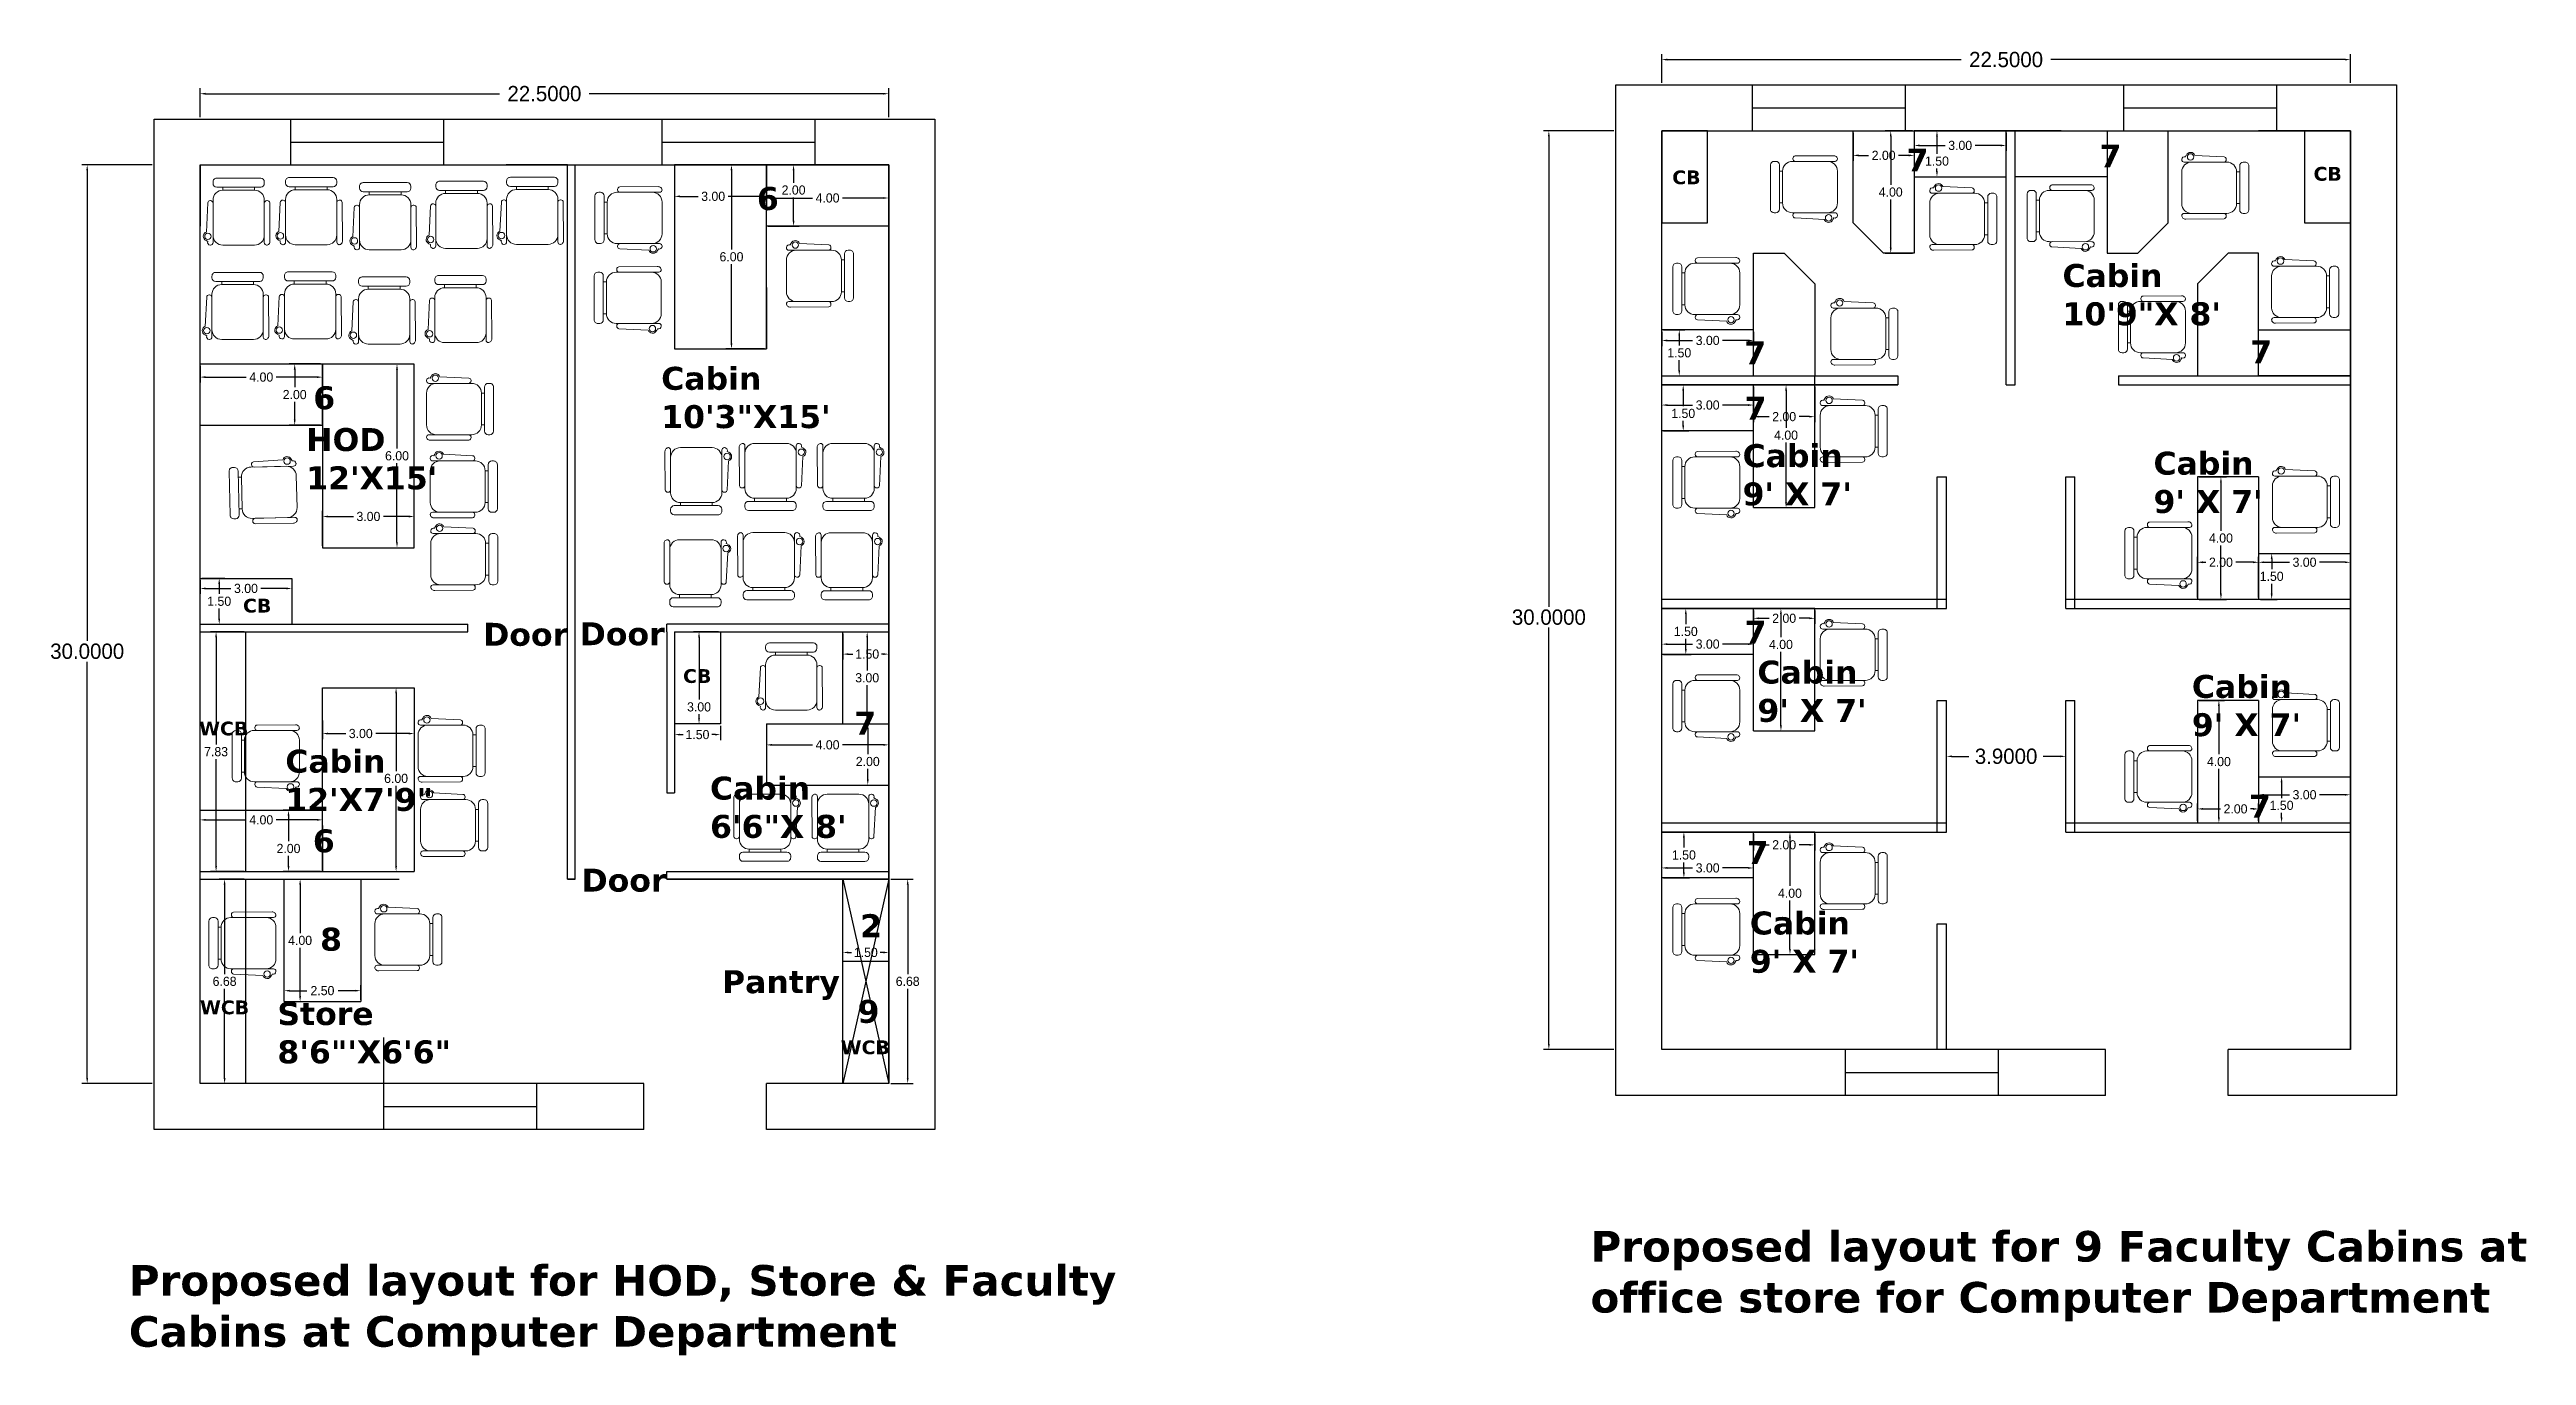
# Model space of a CAD drawing. Header units: inches. Extents: x 23 to 629, y -355 to 51.
# Drawn here: x 447.9 to 528.9, y -294.9 to -252.2 of the extents above; entities that cross this region are included whole.
import ezdxf

# ---------------------------------------------------------------- set-up
doc = ezdxf.new("R2010")
doc.units = ezdxf.units.IN
doc.header["$MEASUREMENT"] = 0
doc.layers.add('FUR', color=252, linetype='Continuous', lineweight=9)
doc.layers.add('FURN', color=252, linetype='Continuous', lineweight=9)
doc.dimstyles.get("Standard").update_dxf_attribs({"dimtxt": 0.18, "dimasz": 0.18, "dimexe": 0.18, "dimexo": 0.0625, "dimgap": 0.09, "dimtad": 0, "dimtih": 1, "dimtoh": 1, "dimdec": 4, "dimzin": 0, "dimdsep": 46, "dimtxsty": 'Standard', "dimcen": 0.09, "dimadec": 0, "dimazin": 0, "dimtfac": 1, "dimtdec": 4, "dimtofl": 0, "dimtmove": 0, "dimatfit": 3, "dimfxl": 1, "dimtolj": 1, "dimtzin": 0, "dimarcsym": 0})

msp = doc.modelspace()

# ---------------------------------------------------------------- texts
at = {"attachment_point": 1}
for s, insert, char_height, width in [('{\\fVerdana|b1|i0|c0|p34;7}', (508.60797, -255.46804), 0.75, 1.2013848), ('{\\fVerdana|b1|i0|c0|p34;7}', (514.90533, -255.33714), 0.75, 1.2013848), ('{\\fVerdana|b1|i0|c0|p34;CB}', (500.94895, -256.18383), 0.45, 3.5505713), ('{\\fVerdana|b1|i0|c0|p34;CB}', (521.89845, -256.06915), 0.45, 3.5505713), ('{\\fVerdana|b1|i0|c0|p34;6}', (471.04352, -256.72408), 0.75, 1.2013848), ('{\\fVerdana|b1|i0|c0|p34;Cabin\\P10\'9"X 8\'}', (513.69585, -259.23885), 0.75, 5.9176188), ('{\\fVerdana|b1|i0|c0|p34;7}', (503.29799, -261.76956), 0.75, 1.2013848), ('{\\fVerdana|b1|i0|c0|p34;7}', (519.82984, -261.72951), 0.75, 1.2013848), ('{\\fVerdana|b1|i0|c0|p34;Cabin\\P10\'3"X15\'}', (467.91802, -262.59762), 0.75, 5.9176188), ('{\\fVerdana|b1|i0|c0|p34;6}', (456.55095, -263.23329), 0.75, 1.2013848), ('{\\fVerdana|b1|i0|c0|p34;7}', (503.31605, -263.57444), 0.75, 1.2013848), ("{\\fVerdana|b1|i0|c0|p34;HOD\\P12'X15'}", (456.32075, -264.59727), 0.75, 5.9176188), ("{\\fVerdana|b1|i0|c0|p34;Cabin\\P9' X 7'}", (503.24595, -265.12224), 0.75, 5.9176188), ("{\\fVerdana|b1|i0|c0|p34;Cabin\\P9' X 7'}", (516.67033, -265.3693), 0.75, 5.9176188), ('{\\fVerdana|b1|i0|c0|p34;CB}', (454.25698, -270.17148), 0.45, 3.5505713), ('{\\fVerdana|b1|i0|c0|p34;Door}', (462.10251, -270.95795), 0.75, 5.9176188), ('{\\fVerdana|b1|i0|c0|p34;Door}', (465.25468, -270.94016), 0.75, 5.9176188), ('{\\fVerdana|b1|i0|c0|p34;7}', (503.3134, -270.88828), 0.75, 1.2013848), ('{\\fVerdana|b1|i0|c0|p34;CB}', (468.63349, -272.47082), 0.45, 3.5505713), ("{\\fVerdana|b1|i0|c0|p34;Cabin\\P9' X 7'}", (503.73039, -272.19162), 0.75, 5.9176188), ("{\\fVerdana|b1|i0|c0|p34;Cabin\\P9' X 7'}", (517.92321, -272.65894), 0.75, 5.9176188), ('{\\fVerdana|b1|i0|c0|p34;WCB}', (452.82361, -274.18473), 0.45, 3.5505713), ('{\\fVerdana|b1|i0|c0|p34;7}', (474.22444, -273.85599), 0.75, 1.2013848), ('{\\fVerdana|b1|i0|c0|p34;Cabin\\P12\'X7\'9"}', (455.63861, -275.10012), 0.75, 5.9176188), ('{\\fVerdana|b1|i0|c0|p34;Cabin\\P6\'6"X 8\'}', (469.5143, -275.9806), 0.75, 5.9176188), ('{\\fVerdana|b1|i0|c0|p34;7}', (519.79164, -276.56654), 0.75, 1.2013848), ('{\\fVerdana|b1|i0|c0|p34;6}', (456.53737, -277.70487), 0.75, 1.2013848), ('{\\fVerdana|b1|i0|c0|p34;7}', (503.38214, -278.08669), 0.75, 1.2013848), ('{\\fVerdana|b1|i0|c0|p34;Door}', (465.31513, -278.98609), 0.75, 5.9176188), ('{\\fVerdana|b1|i0|c0|p34;2}', (474.41656, -280.47479), 0.75, 1.2013848), ("{\\fVerdana|b1|i0|c0|p34;Cabin\\P9' X 7'}", (503.48218, -280.38602), 0.75, 5.9176188), ('{\\fVerdana|b1|i0|c0|p34;8}', (456.77487, -280.91575), 0.75, 1.2013848), ('{\\fVerdana|b1|i0|c0|p34;Pantry}', (469.90624, -282.30309), 0.75, 5.9176188), ('{\\fVerdana|b1|i0|c0|p34;WCB}', (452.85142, -283.29229), 0.45, 3.5505713), ('{\\fVerdana|b1|i0|c0|p34;Store\\P8\'6"\'X6\'6"}', (455.37909, -283.344), 0.75, 5.9176188), ('{\\fVerdana|b1|i0|c0|p34;9}', (474.33315, -283.27172), 0.75, 1.2013848), ('{\\fVerdana|b1|i0|c0|p34;WCB}', (473.78302, -284.59695), 0.45, 3.5505713), ('{\\fVerdana|b1|i0|c0|p34;Proposed layout for 9 Faculty Cabins at office store for Computer Department}', (498.27775, -290.81783), 1, 32.2467394), ('{\\fVerdana|b1|i0|c0|p34;Proposed layout for HOD, Store & Faculty Cabins at Computer Department}', (450.52591, -291.93248), 1, 32.2467394)]:
    msp.add_mtext(s, dxfattribs=dict(at, insert=insert, char_height=char_height, width=width))

# ---------------------------------------------------------------- blocks, each defined once
blk = doc.blocks.new('*D189')
at = {"color": 0, "lineweight": -2}
for p, q in [((451.291, -256.005), (448.986, -256.005)), ((449.166, -256.185), (449.166, -271.549)), ((449.166, -285.825), (449.166, -272.229)), ((451.291, -286.005), (448.986, -286.005))]:
    blk.add_line(p, q, dxfattribs=at)
at = {"color": 0}
for points in [[(449.136, -256.185), (449.196, -256.185), (449.166, -256.005)], [(449.136, -285.825), (449.196, -285.825), (449.166, -286.005)]]:
    blk.add_solid(points, dxfattribs=at)
at = {"layer": 'Defpoints', "color": 0}
for p in [(449.166, -256.005), (451.353, -256.005), (451.353, -286.005)]:
    blk.add_point(p, dxfattribs=at)
at = {"color": 0, "insert": (449.166, -271.889), "char_height": 0.5, "attachment_point": 5}
blk.add_mtext('\\A1;30.0000', dxfattribs=at)
blk = doc.blocks.new('CINE CHAIR')
at = {"layer": 'FUR', "color": 48, "lineweight": 0}
for p, q in [((448043.776, 57308.306), (448043.8, 57308.306)), ((448043.776, 57308.058), (448043.8, 57308.058))]:
    blk.add_line(p, q, dxfattribs=at)
blk.add_lwpolyline([(448043.45, 57308.434), (448043.678, 57308.423, -0.388092), (448043.695, 57308.404), (448043.695, 57308.401, -0.414214), (448043.676, 57308.382), (448043.367, 57308.382, -0.414214), (448043.348, 57308.401), (448043.348, 57308.404, -0.491313), (448043.377, 57308.423), (448043.384, 57308.436)], format="xyb", dxfattribs=at)
for points in [[(448043.424, 57308.382), (448043.7, 57308.382, -0.414214), (448043.776, 57308.306), (448043.776, 57308.058, -0.414214), (448043.7, 57307.982), (448043.424, 57307.982, -0.414214), (448043.348, 57308.058), (448043.348, 57308.306, -0.414214)], [(448043.828, 57308.382), (448043.842, 57308.382, -0.414214), (448043.871, 57308.353), (448043.871, 57308.01, -0.414214), (448043.842, 57307.982), (448043.828, 57307.982, -0.414214), (448043.8, 57308.01), (448043.8, 57308.353, -0.414214)], [(448043.379, 57307.938), (448043.678, 57307.94, 0.393133), (448043.695, 57307.959), (448043.695, 57307.963, 0.414214), (448043.676, 57307.982), (448043.367, 57307.982, 0.414214), (448043.348, 57307.963), (448043.348, 57307.966, 0.435766)]]:
    blk.add_lwpolyline(points, format="xyb", close=True, dxfattribs=at)
blk.add_circle((448043.417, 57308.422), 0.0249, dxfattribs=at)
blk.add_arc((448043.417, 57308.422), 0.0356, 19.6628, 156.9494, dxfattribs=at)
blk = doc.blocks.new('*D190')
at = {"color": 0, "lineweight": -2}
for p, q in [((452.853, -254.443), (452.853, -253.498)), ((453.033, -253.678), (462.638, -253.678)), ((475.173, -253.678), (465.568, -253.678)), ((475.353, -254.443), (475.353, -253.498))]:
    blk.add_line(p, q, dxfattribs=at)
at = {"color": 0}
for points in [[(453.033, -253.648), (453.033, -253.708), (452.853, -253.678)], [(475.173, -253.648), (475.173, -253.708), (475.353, -253.678)]]:
    blk.add_solid(points, dxfattribs=at)
at = {"layer": 'Defpoints', "color": 0}
for p in [(475.353, -253.678), (452.853, -254.505), (475.353, -254.505)]:
    blk.add_point(p, dxfattribs=at)
at = {"color": 0, "insert": (464.103, -253.678), "char_height": 0.5, "attachment_point": 5}
blk.add_mtext('\\A1;22.5000', dxfattribs=at)
blk = doc.blocks.new('*D200')
at = {"color": 0, "lineweight": -2}
for p, q in [((456.791, -262.505), (455.765, -262.505)), ((455.945, -262.685), (455.945, -263.265)), ((455.945, -264.325), (455.945, -263.745)), ((456.791, -264.505), (455.765, -264.505))]:
    blk.add_line(p, q, dxfattribs=at)
at = {"color": 0}
for points in [[(455.915, -262.685), (455.975, -262.685), (455.945, -262.505)], [(455.915, -264.325), (455.975, -264.325), (455.945, -264.505)]]:
    blk.add_solid(points, dxfattribs=at)
at = {"layer": 'Defpoints', "color": 0}
for p in [(455.945, -262.505), (456.853, -262.505), (456.853, -264.505)]:
    blk.add_point(p, dxfattribs=at)
at = {"color": 0, "insert": (455.945, -263.505), "char_height": 0.3, "attachment_point": 5}
blk.add_mtext('\\A1;2.00', dxfattribs=at)
blk = doc.blocks.new('*D201')
at = {"color": 0, "lineweight": -2}
for p, q in [((456.853, -268.443), (456.853, -267.306)), ((457.033, -267.486), (457.863, -267.486)), ((459.673, -267.486), (458.843, -267.486)), ((459.853, -268.443), (459.853, -267.306))]:
    blk.add_line(p, q, dxfattribs=at)
at = {"color": 0}
for points in [[(457.033, -267.456), (457.033, -267.516), (456.853, -267.486)], [(459.673, -267.456), (459.673, -267.516), (459.853, -267.486)]]:
    blk.add_solid(points, dxfattribs=at)
at = {"layer": 'Defpoints', "color": 0}
for p in [(459.853, -267.486), (456.853, -268.505), (459.853, -268.505)]:
    blk.add_point(p, dxfattribs=at)
at = {"color": 0, "insert": (458.353, -267.486), "char_height": 0.3, "attachment_point": 5}
blk.add_mtext('\\A1;3.00', dxfattribs=at)
blk = doc.blocks.new('*D202')
at = {"color": 0, "lineweight": -2}
for p, q in [((471.353, -274.318), (471.353, -275.124)), ((471.533, -274.944), (472.863, -274.944)), ((475.173, -274.944), (473.843, -274.944)), ((475.353, -274.318), (475.353, -275.124))]:
    blk.add_line(p, q, dxfattribs=at)
at = {"color": 0}
for points in [[(471.533, -274.914), (471.533, -274.974), (471.353, -274.944)], [(475.173, -274.914), (475.173, -274.974), (475.353, -274.944)]]:
    blk.add_solid(points, dxfattribs=at)
at = {"layer": 'Defpoints', "color": 0}
for p in [(471.353, -274.255), (475.353, -274.255), (475.353, -274.944)]:
    blk.add_point(p, dxfattribs=at)
at = {"color": 0, "insert": (473.353, -274.944), "char_height": 0.3, "attachment_point": 5}
blk.add_mtext('\\A1;4.00', dxfattribs=at)
blk = doc.blocks.new('*D203')
at = {"color": 0, "lineweight": -2}
for p, q in [((471.416, -274.255), (474.847, -274.255)), ((474.667, -274.435), (474.667, -275.249)), ((474.667, -276.075), (474.667, -275.729)), ((471.416, -276.255), (474.847, -276.255))]:
    blk.add_line(p, q, dxfattribs=at)
at = {"color": 0}
for points in [[(474.637, -274.435), (474.697, -274.435), (474.667, -274.255)], [(474.637, -276.075), (474.697, -276.075), (474.667, -276.255)]]:
    blk.add_solid(points, dxfattribs=at)
at = {"layer": 'Defpoints', "color": 0}
for p in [(471.353, -274.255), (471.353, -276.255), (474.667, -276.255)]:
    blk.add_point(p, dxfattribs=at)
at = {"color": 0, "insert": (474.667, -275.489), "char_height": 0.3, "attachment_point": 5}
blk.add_mtext('\\A1;2.00', dxfattribs=at)
blk = doc.blocks.new('*D204')
at = {"color": 0, "lineweight": -2}
for p, q in [((473.853, -271.318), (473.853, -272.16)), ((475.353, -271.318), (475.353, -272.16)), ((474.033, -271.98), (474.183, -271.98)), ((475.173, -271.98), (475.113, -271.98))]:
    blk.add_line(p, q, dxfattribs=at)
at = {"color": 0}
for points in [[(474.033, -271.95), (474.033, -272.01), (473.853, -271.98)], [(475.173, -271.95), (475.173, -272.01), (475.353, -271.98)]]:
    blk.add_solid(points, dxfattribs=at)
at = {"layer": 'Defpoints', "color": 0}
for p in [(473.853, -271.255), (475.353, -271.255), (473.853, -271.98)]:
    blk.add_point(p, dxfattribs=at)
at = {"color": 0, "insert": (474.648, -271.98), "char_height": 0.3, "attachment_point": 5}
blk.add_mtext('\\A1;1.50', dxfattribs=at)
blk = doc.blocks.new('*D205')
at = {"color": 0, "lineweight": -2}
for p, q in [((473.916, -271.255), (474.828, -271.255)), ((474.648, -271.435), (474.648, -272.515)), ((474.648, -274.075), (474.648, -272.995)), ((473.916, -274.255), (474.828, -274.255))]:
    blk.add_line(p, q, dxfattribs=at)
at = {"color": 0}
for points in [[(474.618, -271.435), (474.678, -271.435), (474.648, -271.255)], [(474.618, -274.075), (474.678, -274.075), (474.648, -274.255)]]:
    blk.add_solid(points, dxfattribs=at)
at = {"layer": 'Defpoints', "color": 0}
for p in [(473.853, -271.255), (473.853, -274.255), (474.648, -274.255)]:
    blk.add_point(p, dxfattribs=at)
at = {"color": 0, "insert": (474.648, -272.755), "char_height": 0.3, "attachment_point": 5}
blk.add_mtext('\\A1;3.00', dxfattribs=at)
blk = doc.blocks.new('*D212')
at = {"color": 0, "lineweight": -2}
for p, q in [((456.853, -274.143), (456.853, -274.755)), ((459.853, -274.143), (459.853, -274.755)), ((457.033, -274.575), (457.613, -274.575)), ((459.673, -274.575), (458.593, -274.575))]:
    blk.add_line(p, q, dxfattribs=at)
at = {"color": 0}
for points in [[(457.033, -274.545), (457.033, -274.605), (456.853, -274.575)], [(459.673, -274.545), (459.673, -274.605), (459.853, -274.575)]]:
    blk.add_solid(points, dxfattribs=at)
at = {"layer": 'Defpoints', "color": 0}
for p in [(456.853, -274.08), (459.853, -274.08), (459.853, -274.575)]:
    blk.add_point(p, dxfattribs=at)
at = {"color": 0, "insert": (458.103, -274.575), "char_height": 0.3, "attachment_point": 5}
blk.add_mtext('\\A1;3.00', dxfattribs=at)
blk = doc.blocks.new('*D213')
at = {"color": 0, "lineweight": -2}
for p, q in [((452.853, -277.518), (452.853, -277.214)), ((453.033, -277.394), (454.363, -277.394)), ((456.673, -277.394), (455.343, -277.394)), ((456.853, -277.518), (456.853, -277.214))]:
    blk.add_line(p, q, dxfattribs=at)
at = {"color": 0}
for points in [[(453.033, -277.364), (453.033, -277.424), (452.853, -277.394)], [(456.673, -277.364), (456.673, -277.424), (456.853, -277.394)]]:
    blk.add_solid(points, dxfattribs=at)
at = {"layer": 'Defpoints', "color": 0}
for p in [(456.853, -277.394), (452.853, -277.58), (456.853, -277.58)]:
    blk.add_point(p, dxfattribs=at)
at = {"color": 0, "insert": (454.853, -277.394), "char_height": 0.3, "attachment_point": 5}
blk.add_mtext('\\A1;4.00', dxfattribs=at)
blk = doc.blocks.new('*D214')
at = {"color": 0, "lineweight": -2}
for p, q in [((456.791, -277.08), (455.563, -277.08)), ((455.743, -277.26), (455.743, -278.09)), ((456.791, -279.08), (455.563, -279.08)), ((455.743, -278.9), (455.743, -278.57))]:
    blk.add_line(p, q, dxfattribs=at)
at = {"color": 0}
for points in [[(455.713, -277.26), (455.773, -277.26), (455.743, -277.08)], [(455.713, -278.9), (455.773, -278.9), (455.743, -279.08)]]:
    blk.add_solid(points, dxfattribs=at)
at = {"layer": 'Defpoints', "color": 0}
for p in [(455.743, -277.08), (456.853, -277.08), (456.853, -279.08)]:
    blk.add_point(p, dxfattribs=at)
at = {"color": 0, "insert": (455.743, -278.33), "char_height": 0.3, "attachment_point": 5}
blk.add_mtext('\\A1;2.00', dxfattribs=at)
blk = doc.blocks.new('*D216')
at = {"color": 0, "lineweight": -2}
for p, q in [((475.353, -279.393), (475.353, -281.904)), ((473.853, -281.943), (473.853, -281.544)), ((474.033, -281.724), (474.138, -281.724)), ((475.173, -281.724), (475.068, -281.724))]:
    blk.add_line(p, q, dxfattribs=at)
at = {"color": 0}
for points in [[(474.033, -281.694), (474.033, -281.754), (473.853, -281.724)], [(475.173, -281.694), (475.173, -281.754), (475.353, -281.724)]]:
    blk.add_solid(points, dxfattribs=at)
at = {"layer": 'Defpoints', "color": 0}
for p in [(475.353, -279.33), (473.853, -282.005), (475.353, -281.724)]:
    blk.add_point(p, dxfattribs=at)
at = {"color": 0, "insert": (474.603, -281.724), "char_height": 0.3, "attachment_point": 5}
blk.add_mtext('\\A1;1.50', dxfattribs=at)
blk = doc.blocks.new('*D217')
at = {"color": 0, "lineweight": -2}
for p, q in [((454.291, -271.255), (453.197, -271.255)), ((453.377, -271.435), (453.377, -274.928)), ((453.377, -278.9), (453.377, -275.408)), ((454.291, -279.08), (453.197, -279.08))]:
    blk.add_line(p, q, dxfattribs=at)
at = {"color": 0}
for points in [[(453.347, -271.435), (453.407, -271.435), (453.377, -271.255)], [(453.347, -278.9), (453.407, -278.9), (453.377, -279.08)]]:
    blk.add_solid(points, dxfattribs=at)
at = {"layer": 'Defpoints', "color": 0}
for p in [(454.353, -271.255), (453.377, -279.08), (454.353, -279.08)]:
    blk.add_point(p, dxfattribs=at)
at = {"color": 0, "insert": (453.377, -275.168), "char_height": 0.3, "attachment_point": 5}
blk.add_mtext('\\A1;7.83', dxfattribs=at)
blk = doc.blocks.new('*D218')
at = {"color": 0, "lineweight": -2}
for p, q in [((456.916, -273.08), (459.437, -273.08)), ((459.257, -273.26), (459.257, -275.8)), ((459.257, -278.9), (459.257, -276.28)), ((456.916, -279.08), (459.437, -279.08))]:
    blk.add_line(p, q, dxfattribs=at)
at = {"color": 0}
for points in [[(459.227, -273.26), (459.287, -273.26), (459.257, -273.08)], [(459.227, -278.9), (459.287, -278.9), (459.257, -279.08)]]:
    blk.add_solid(points, dxfattribs=at)
at = {"layer": 'Defpoints', "color": 0}
for p in [(456.853, -273.08), (456.853, -279.08), (459.257, -279.08)]:
    blk.add_point(p, dxfattribs=at)
at = {"color": 0, "insert": (459.257, -276.04), "char_height": 0.3, "attachment_point": 5}
blk.add_mtext('\\A1;6.00', dxfattribs=at)
blk = doc.blocks.new('*D219')
at = {"color": 0, "lineweight": -2}
for p, q in [((455.601, -283.268), (455.601, -282.792)), ((455.781, -282.972), (456.336, -282.972)), ((457.921, -282.972), (457.366, -282.972)), ((458.101, -283.268), (458.101, -282.792))]:
    blk.add_line(p, q, dxfattribs=at)
at = {"color": 0}
for points in [[(455.781, -282.942), (455.781, -283.002), (455.601, -282.972)], [(457.921, -282.942), (457.921, -283.002), (458.101, -282.972)]]:
    blk.add_solid(points, dxfattribs=at)
at = {"layer": 'Defpoints', "color": 0}
for p in [(458.101, -282.972), (455.601, -283.33), (458.101, -283.33)]:
    blk.add_point(p, dxfattribs=at)
at = {"color": 0, "insert": (456.851, -282.972), "char_height": 0.3, "attachment_point": 5}
blk.add_mtext('\\A1;2.50', dxfattribs=at)
blk = doc.blocks.new('*D220')
at = {"color": 0, "lineweight": -2}
for p, q in [((455.664, -279.33), (456.302, -279.33)), ((456.122, -279.51), (456.122, -281.09)), ((456.122, -283.15), (456.122, -281.57)), ((455.664, -283.33), (456.302, -283.33))]:
    blk.add_line(p, q, dxfattribs=at)
at = {"color": 0}
for points in [[(456.092, -279.51), (456.152, -279.51), (456.122, -279.33)], [(456.092, -283.15), (456.152, -283.15), (456.122, -283.33)]]:
    blk.add_solid(points, dxfattribs=at)
at = {"layer": 'Defpoints', "color": 0}
for p in [(455.601, -279.33), (456.122, -279.33), (455.601, -283.33)]:
    blk.add_point(p, dxfattribs=at)
at = {"color": 0, "insert": (456.122, -281.33), "char_height": 0.3, "attachment_point": 5}
blk.add_mtext('\\A1;4.00', dxfattribs=at)
blk = doc.blocks.new('*D221')
at = {"color": 0, "lineweight": -2}
for p, q in [((454.291, -279.33), (453.475, -279.33)), ((453.655, -279.51), (453.655, -282.428)), ((453.655, -285.825), (453.655, -282.908)), ((454.291, -286.005), (453.475, -286.005))]:
    blk.add_line(p, q, dxfattribs=at)
at = {"color": 0}
for points in [[(453.625, -279.51), (453.685, -279.51), (453.655, -279.33)], [(453.625, -285.825), (453.685, -285.825), (453.655, -286.005)]]:
    blk.add_solid(points, dxfattribs=at)
at = {"layer": 'Defpoints', "color": 0}
for p in [(454.353, -279.33), (453.655, -286.005), (454.353, -286.005)]:
    blk.add_point(p, dxfattribs=at)
at = {"color": 0, "insert": (453.655, -282.668), "char_height": 0.3, "attachment_point": 5}
blk.add_mtext('\\A1;6.68', dxfattribs=at)
blk = doc.blocks.new('*D222')
at = {"color": 0, "lineweight": -2}
for p, q in [((469.791, -271.255), (468.974, -271.255)), ((469.154, -271.435), (469.154, -273.465)), ((469.791, -274.255), (468.974, -274.255)), ((469.154, -274.075), (469.154, -273.945))]:
    blk.add_line(p, q, dxfattribs=at)
at = {"color": 0}
for points in [[(469.124, -271.435), (469.184, -271.435), (469.154, -271.255)], [(469.124, -274.075), (469.184, -274.075), (469.154, -274.255)]]:
    blk.add_solid(points, dxfattribs=at)
at = {"layer": 'Defpoints', "color": 0}
for p in [(469.853, -271.255), (469.154, -274.255), (469.853, -274.255)]:
    blk.add_point(p, dxfattribs=at)
at = {"color": 0, "insert": (469.154, -273.705), "char_height": 0.3, "attachment_point": 5}
blk.add_mtext('\\A1;3.00', dxfattribs=at)
blk = doc.blocks.new('*D223')
at = {"color": 0, "lineweight": -2}
for p, q in [((468.353, -274.318), (468.353, -274.789)), ((468.533, -274.609), (468.638, -274.609)), ((469.673, -274.609), (469.568, -274.609)), ((469.853, -274.318), (469.853, -274.789))]:
    blk.add_line(p, q, dxfattribs=at)
at = {"color": 0}
for points in [[(468.533, -274.579), (468.533, -274.639), (468.353, -274.609)], [(469.673, -274.579), (469.673, -274.639), (469.853, -274.609)]]:
    blk.add_solid(points, dxfattribs=at)
at = {"layer": 'Defpoints', "color": 0}
for p in [(468.353, -274.255), (469.853, -274.255), (469.853, -274.609)]:
    blk.add_point(p, dxfattribs=at)
at = {"color": 0, "insert": (469.103, -274.609), "char_height": 0.3, "attachment_point": 5}
blk.add_mtext('\\A1;1.50', dxfattribs=at)
blk = doc.blocks.new('*D286')
at = {"color": 0, "lineweight": -2}
for p, q in [((471.291, -256.005), (470.034, -256.005)), ((470.214, -256.185), (470.214, -258.765)), ((470.214, -261.825), (470.214, -259.245)), ((471.291, -262.005), (470.034, -262.005))]:
    blk.add_line(p, q, dxfattribs=at)
at = {"color": 0}
for points in [[(470.184, -256.185), (470.244, -256.185), (470.214, -256.005)], [(470.184, -261.825), (470.244, -261.825), (470.214, -262.005)]]:
    blk.add_solid(points, dxfattribs=at)
at = {"layer": 'Defpoints', "color": 0}
for p in [(471.353, -256.005), (470.214, -262.005), (471.353, -262.005)]:
    blk.add_point(p, dxfattribs=at)
at = {"color": 0, "insert": (470.214, -259.005), "char_height": 0.3, "attachment_point": 5}
blk.add_mtext('\\A1;6.00', dxfattribs=at)
blk = doc.blocks.new('*D287')
at = {"color": 0, "lineweight": -2}
for p, q in [((468.353, -256.068), (468.353, -257.21)), ((471.353, -256.068), (471.353, -257.21)), ((468.533, -257.03), (469.126, -257.03)), ((471.173, -257.03), (470.106, -257.03))]:
    blk.add_line(p, q, dxfattribs=at)
at = {"color": 0}
for points in [[(468.533, -257), (468.533, -257.06), (468.353, -257.03)], [(471.173, -257), (471.173, -257.06), (471.353, -257.03)]]:
    blk.add_solid(points, dxfattribs=at)
at = {"layer": 'Defpoints', "color": 0}
for p in [(468.353, -256.005), (471.353, -256.005), (468.353, -257.03)]:
    blk.add_point(p, dxfattribs=at)
at = {"color": 0, "insert": (469.616, -257.03), "char_height": 0.3, "attachment_point": 5}
blk.add_mtext('\\A1;3.00', dxfattribs=at)
blk = doc.blocks.new('*D288')
at = {"color": 0, "lineweight": -2}
for p, q in [((471.353, -257.443), (471.353, -256.904)), ((471.533, -257.084), (472.863, -257.084)), ((475.173, -257.084), (473.843, -257.084)), ((475.353, -257.443), (475.353, -256.904))]:
    blk.add_line(p, q, dxfattribs=at)
at = {"color": 0}
for points in [[(471.533, -257.054), (471.533, -257.114), (471.353, -257.084)], [(475.173, -257.054), (475.173, -257.114), (475.353, -257.084)]]:
    blk.add_solid(points, dxfattribs=at)
at = {"layer": 'Defpoints', "color": 0}
for p in [(475.353, -257.084), (471.353, -257.505), (475.353, -257.505)]:
    blk.add_point(p, dxfattribs=at)
at = {"color": 0, "insert": (473.353, -257.084), "char_height": 0.3, "attachment_point": 5}
blk.add_mtext('\\A1;4.00', dxfattribs=at)
blk = doc.blocks.new('*D293')
at = {"color": 0, "lineweight": -2}
for p, q in [((452.916, -269.505), (453.659, -269.505)), ((453.479, -269.685), (453.479, -270.015)), ((452.916, -271.005), (453.659, -271.005)), ((453.479, -270.825), (453.479, -270.495))]:
    blk.add_line(p, q, dxfattribs=at)
at = {"color": 0}
for points in [[(453.449, -269.685), (453.509, -269.685), (453.479, -269.505)], [(453.449, -270.825), (453.509, -270.825), (453.479, -271.005)]]:
    blk.add_solid(points, dxfattribs=at)
at = {"layer": 'Defpoints', "color": 0}
for p in [(452.853, -269.505), (452.853, -271.005), (453.479, -271.005)]:
    blk.add_point(p, dxfattribs=at)
at = {"color": 0, "insert": (453.479, -270.255), "char_height": 0.3, "attachment_point": 5}
blk.add_mtext('\\A1;1.50', dxfattribs=at)
blk = doc.blocks.new('*D294')
at = {"color": 0, "lineweight": -2}
for p, q in [((452.853, -269.568), (452.853, -270.016)), ((453.033, -269.836), (453.863, -269.836)), ((455.673, -269.836), (454.843, -269.836)), ((455.853, -269.568), (455.853, -270.016))]:
    blk.add_line(p, q, dxfattribs=at)
at = {"color": 0}
for points in [[(453.033, -269.806), (453.033, -269.866), (452.853, -269.836)], [(455.673, -269.806), (455.673, -269.866), (455.853, -269.836)]]:
    blk.add_solid(points, dxfattribs=at)
at = {"layer": 'Defpoints', "color": 0}
for p in [(452.853, -269.505), (455.853, -269.505), (455.853, -269.836)]:
    blk.add_point(p, dxfattribs=at)
at = {"color": 0, "insert": (454.353, -269.836), "char_height": 0.3, "attachment_point": 5}
blk.add_mtext('\\A1;3.00', dxfattribs=at)
blk = doc.blocks.new('*D302')
at = {"color": 0, "lineweight": -2}
for p, q in [((452.853, -262.568), (452.853, -263.114)), ((453.033, -262.934), (454.363, -262.934)), ((456.673, -262.934), (455.343, -262.934)), ((456.853, -262.568), (456.853, -263.114))]:
    blk.add_line(p, q, dxfattribs=at)
at = {"color": 0}
for points in [[(453.033, -262.904), (453.033, -262.964), (452.853, -262.934)], [(456.673, -262.904), (456.673, -262.964), (456.853, -262.934)]]:
    blk.add_solid(points, dxfattribs=at)
at = {"layer": 'Defpoints', "color": 0}
for p in [(452.853, -262.505), (456.853, -262.505), (456.853, -262.934)]:
    blk.add_point(p, dxfattribs=at)
at = {"color": 0, "insert": (454.853, -262.934), "char_height": 0.3, "attachment_point": 5}
blk.add_mtext('\\A1;4.00', dxfattribs=at)
blk = doc.blocks.new('*D303')
at = {"color": 0, "lineweight": -2}
for p, q in [((471.353, -256.005), (472.423, -256.005)), ((472.243, -256.185), (472.243, -256.585)), ((472.243, -257.825), (472.243, -257.065)), ((471.416, -258.005), (472.423, -258.005))]:
    blk.add_line(p, q, dxfattribs=at)
at = {"color": 0}
for points in [[(472.213, -256.185), (472.273, -256.185), (472.243, -256.005)], [(472.213, -257.825), (472.273, -257.825), (472.243, -258.005)]]:
    blk.add_solid(points, dxfattribs=at)
at = {"layer": 'Defpoints', "color": 0}
for p in [(471.291, -256.005), (471.353, -258.005), (472.243, -258.005)]:
    blk.add_point(p, dxfattribs=at)
at = {"color": 0, "insert": (472.243, -256.825), "char_height": 0.3, "attachment_point": 5}
blk.add_mtext('\\A1;2.00', dxfattribs=at)
blk = doc.blocks.new('*D304')
at = {"color": 0, "lineweight": -2}
for p, q in [((456.916, -262.505), (459.467, -262.505)), ((459.287, -262.685), (459.287, -265.265)), ((459.287, -268.325), (459.287, -265.745)), ((456.916, -268.505), (459.467, -268.505))]:
    blk.add_line(p, q, dxfattribs=at)
at = {"color": 0}
for points in [[(459.257, -262.685), (459.317, -262.685), (459.287, -262.505)], [(459.257, -268.325), (459.317, -268.325), (459.287, -268.505)]]:
    blk.add_solid(points, dxfattribs=at)
at = {"layer": 'Defpoints', "color": 0}
for p in [(456.853, -262.505), (456.853, -268.505), (459.287, -268.505)]:
    blk.add_point(p, dxfattribs=at)
at = {"color": 0, "insert": (459.287, -265.505), "char_height": 0.3, "attachment_point": 5}
blk.add_mtext('\\A1;6.00', dxfattribs=at)
blk = doc.blocks.new('*D306')
at = {"color": 0, "lineweight": -2}
for p, q in [((475.416, -279.33), (476.151, -279.33)), ((475.971, -279.51), (475.971, -282.428)), ((475.971, -285.825), (475.971, -282.908)), ((475.416, -286.005), (476.151, -286.005))]:
    blk.add_line(p, q, dxfattribs=at)
at = {"color": 0}
for points in [[(475.941, -279.51), (476.001, -279.51), (475.971, -279.33)], [(475.941, -285.825), (476.001, -285.825), (475.971, -286.005)]]:
    blk.add_solid(points, dxfattribs=at)
at = {"layer": 'Defpoints', "color": 0}
for p in [(475.353, -279.33), (475.353, -286.005), (475.971, -286.005)]:
    blk.add_point(p, dxfattribs=at)
at = {"color": 0, "insert": (475.971, -282.668), "char_height": 0.3, "attachment_point": 5}
blk.add_mtext('\\A1;6.68', dxfattribs=at)
blk = doc.blocks.new('*D191')
at = {"color": 0, "lineweight": -2}
for p, q in [((499.043, -254.891), (496.738, -254.891)), ((496.918, -255.071), (496.918, -270.435)), ((496.918, -284.711), (496.918, -271.115)), ((499.043, -284.891), (496.738, -284.891))]:
    blk.add_line(p, q, dxfattribs=at)
at = {"color": 0}
for points in [[(496.888, -255.071), (496.948, -255.071), (496.918, -254.891)], [(496.888, -284.711), (496.948, -284.711), (496.918, -284.891)]]:
    blk.add_solid(points, dxfattribs=at)
at = {"layer": 'Defpoints', "color": 0}
for p in [(496.918, -254.891), (499.105, -254.891), (499.105, -284.891)]:
    blk.add_point(p, dxfattribs=at)
at = {"color": 0, "insert": (496.918, -270.775), "char_height": 0.5, "attachment_point": 5}
blk.add_mtext('\\A1;30.0000', dxfattribs=at)
blk = doc.blocks.new('*D192')
at = {"color": 0, "lineweight": -2}
for p, q in [((500.605, -253.328), (500.605, -252.384)), ((523.105, -253.328), (523.105, -252.384)), ((500.785, -252.564), (510.39, -252.564)), ((522.925, -252.564), (513.32, -252.564))]:
    blk.add_line(p, q, dxfattribs=at)
at = {"color": 0}
for points in [[(500.785, -252.534), (500.785, -252.594), (500.605, -252.564)], [(522.925, -252.534), (522.925, -252.594), (523.105, -252.564)]]:
    blk.add_solid(points, dxfattribs=at)
at = {"layer": 'Defpoints', "color": 0}
for p in [(523.105, -252.564), (500.605, -253.391), (523.105, -253.391)]:
    blk.add_point(p, dxfattribs=at)
at = {"color": 0, "insert": (511.855, -252.564), "char_height": 0.5, "attachment_point": 5}
blk.add_mtext('\\A1;22.5000', dxfattribs=at)
blk = doc.blocks.new('*D199')
at = {"color": 0, "lineweight": -2}
for p, q in [((509.905, -277.428), (509.905, -275.139)), ((510.085, -275.319), (510.64, -275.319)), ((513.625, -275.319), (513.07, -275.319)), ((513.805, -277.428), (513.805, -275.139))]:
    blk.add_line(p, q, dxfattribs=at)
at = {"color": 0}
for points in [[(510.085, -275.289), (510.085, -275.349), (509.905, -275.319)], [(513.625, -275.289), (513.625, -275.349), (513.805, -275.319)]]:
    blk.add_solid(points, dxfattribs=at)
at = {"layer": 'Defpoints', "color": 0}
for p in [(513.805, -275.319), (509.905, -277.491), (513.805, -277.491)]:
    blk.add_point(p, dxfattribs=at)
at = {"color": 0, "insert": (511.855, -275.319), "char_height": 0.5, "attachment_point": 5}
blk.add_mtext('\\A1;3.9000', dxfattribs=at)
blk = doc.blocks.new('*D224')
at = {"color": 0, "lineweight": -2}
for p, q in [((500.605, -264.628), (500.605, -263.666)), ((503.605, -264.628), (503.605, -263.666)), ((500.785, -263.846), (501.615, -263.846)), ((503.425, -263.846), (502.595, -263.846))]:
    blk.add_line(p, q, dxfattribs=at)
at = {"color": 0}
for points in [[(500.785, -263.816), (500.785, -263.876), (500.605, -263.846)], [(503.425, -263.816), (503.425, -263.876), (503.605, -263.846)]]:
    blk.add_solid(points, dxfattribs=at)
at = {"layer": 'Defpoints', "color": 0}
for p in [(503.605, -263.846), (500.605, -264.691), (503.605, -264.691)]:
    blk.add_point(p, dxfattribs=at)
at = {"color": 0, "insert": (502.105, -263.846), "char_height": 0.3, "attachment_point": 5}
blk.add_mtext('\\A1;3.00', dxfattribs=at)
blk = doc.blocks.new('*D225')
at = {"color": 0, "lineweight": -2}
for p, q in [((500.668, -263.191), (501.487, -263.191)), ((501.307, -263.371), (501.307, -263.881)), ((501.307, -264.511), (501.307, -264.361)), ((500.668, -264.691), (501.487, -264.691))]:
    blk.add_line(p, q, dxfattribs=at)
at = {"color": 0}
for points in [[(501.277, -263.371), (501.337, -263.371), (501.307, -263.191)], [(501.277, -264.511), (501.337, -264.511), (501.307, -264.691)]]:
    blk.add_solid(points, dxfattribs=at)
at = {"layer": 'Defpoints', "color": 0}
for p in [(500.605, -263.191), (500.605, -264.691), (501.307, -264.691)]:
    blk.add_point(p, dxfattribs=at)
at = {"color": 0, "insert": (501.307, -264.121), "char_height": 0.3, "attachment_point": 5}
blk.add_mtext('\\A1;1.50', dxfattribs=at)
blk = doc.blocks.new('*D226')
at = {"color": 0, "lineweight": -2}
for p, q in [((503.605, -263.253), (503.605, -264.405)), ((505.605, -263.253), (505.605, -264.405)), ((503.785, -264.225), (504.115, -264.225)), ((505.425, -264.225), (505.095, -264.225))]:
    blk.add_line(p, q, dxfattribs=at)
at = {"color": 0}
for points in [[(503.785, -264.195), (503.785, -264.255), (503.605, -264.225)], [(505.425, -264.195), (505.425, -264.255), (505.605, -264.225)]]:
    blk.add_solid(points, dxfattribs=at)
at = {"layer": 'Defpoints', "color": 0}
for p in [(503.605, -263.191), (505.605, -263.191), (505.605, -264.225)]:
    blk.add_point(p, dxfattribs=at)
at = {"color": 0, "insert": (504.605, -264.225), "char_height": 0.3, "attachment_point": 5}
blk.add_mtext('\\A1;2.00', dxfattribs=at)
blk = doc.blocks.new('*D227')
at = {"color": 0, "lineweight": -2}
for p, q in [((503.668, -263.191), (504.846, -263.191)), ((504.666, -263.371), (504.666, -264.591)), ((504.666, -267.011), (504.666, -265.071)), ((503.668, -267.191), (504.846, -267.191))]:
    blk.add_line(p, q, dxfattribs=at)
at = {"color": 0}
for points in [[(504.636, -263.371), (504.696, -263.371), (504.666, -263.191)], [(504.636, -267.011), (504.696, -267.011), (504.666, -267.191)]]:
    blk.add_solid(points, dxfattribs=at)
at = {"layer": 'Defpoints', "color": 0}
for p in [(503.605, -263.191), (503.605, -267.191), (504.666, -267.191)]:
    blk.add_point(p, dxfattribs=at)
at = {"color": 0, "insert": (504.666, -264.831), "char_height": 0.3, "attachment_point": 5}
blk.add_mtext('\\A1;4.00', dxfattribs=at)
blk = doc.blocks.new('*D228')
at = {"color": 0, "lineweight": -2}
for p, q in [((500.668, -270.491), (501.571, -270.491)), ((501.391, -270.671), (501.391, -271.001)), ((501.391, -271.811), (501.391, -271.481)), ((500.668, -271.991), (501.571, -271.991))]:
    blk.add_line(p, q, dxfattribs=at)
at = {"color": 0}
for points in [[(501.361, -270.671), (501.421, -270.671), (501.391, -270.491)], [(501.361, -271.811), (501.421, -271.811), (501.391, -271.991)]]:
    blk.add_solid(points, dxfattribs=at)
at = {"layer": 'Defpoints', "color": 0}
for p in [(500.605, -270.491), (501.391, -270.491), (500.605, -271.991)]:
    blk.add_point(p, dxfattribs=at)
at = {"color": 0, "insert": (501.391, -271.241), "char_height": 0.3, "attachment_point": 5}
blk.add_mtext('\\A1;1.50', dxfattribs=at)
blk = doc.blocks.new('*D229')
at = {"color": 0, "lineweight": -2}
for p, q in [((500.605, -271.928), (500.605, -271.474)), ((500.785, -271.654), (501.615, -271.654)), ((503.425, -271.654), (502.595, -271.654)), ((503.605, -271.928), (503.605, -271.474))]:
    blk.add_line(p, q, dxfattribs=at)
at = {"color": 0}
for points in [[(500.785, -271.624), (500.785, -271.684), (500.605, -271.654)], [(503.425, -271.624), (503.425, -271.684), (503.605, -271.654)]]:
    blk.add_solid(points, dxfattribs=at)
at = {"layer": 'Defpoints', "color": 0}
for p in [(500.605, -271.654), (500.605, -271.991), (503.605, -271.991)]:
    blk.add_point(p, dxfattribs=at)
at = {"color": 0, "insert": (502.105, -271.654), "char_height": 0.3, "attachment_point": 5}
blk.add_mtext('\\A1;3.00', dxfattribs=at)
blk = doc.blocks.new('*D230')
at = {"color": 0, "lineweight": -2}
for p, q in [((503.605, -270.553), (503.605, -270.991)), ((503.785, -270.811), (504.115, -270.811)), ((505.425, -270.811), (505.095, -270.811)), ((505.605, -270.553), (505.605, -270.991))]:
    blk.add_line(p, q, dxfattribs=at)
at = {"color": 0}
for points in [[(503.785, -270.781), (503.785, -270.841), (503.605, -270.811)], [(505.425, -270.781), (505.425, -270.841), (505.605, -270.811)]]:
    blk.add_solid(points, dxfattribs=at)
at = {"layer": 'Defpoints', "color": 0}
for p in [(503.605, -270.491), (505.605, -270.491), (505.605, -270.811)]:
    blk.add_point(p, dxfattribs=at)
at = {"color": 0, "insert": (504.605, -270.811), "char_height": 0.3, "attachment_point": 5}
blk.add_mtext('\\A1;2.00', dxfattribs=at)
blk = doc.blocks.new('*D231')
at = {"color": 0, "lineweight": -2}
for p, q in [((503.668, -270.491), (504.679, -270.491)), ((504.499, -270.671), (504.499, -271.426)), ((504.499, -274.311), (504.499, -271.906)), ((503.668, -274.491), (504.679, -274.491))]:
    blk.add_line(p, q, dxfattribs=at)
at = {"color": 0}
for points in [[(504.469, -270.671), (504.529, -270.671), (504.499, -270.491)], [(504.469, -274.311), (504.529, -274.311), (504.499, -274.491)]]:
    blk.add_solid(points, dxfattribs=at)
at = {"layer": 'Defpoints', "color": 0}
for p in [(503.605, -270.491), (503.605, -274.491), (504.499, -274.491)]:
    blk.add_point(p, dxfattribs=at)
at = {"color": 0, "insert": (504.499, -271.666), "char_height": 0.3, "attachment_point": 5}
blk.add_mtext('\\A1;4.00', dxfattribs=at)
blk = doc.blocks.new('*D232')
at = {"color": 0, "lineweight": -2}
for p, q in [((520.105, -276.053), (520.105, -276.754)), ((520.285, -276.574), (521.115, -276.574)), ((522.925, -276.574), (522.095, -276.574)), ((523.105, -276.053), (523.105, -276.754))]:
    blk.add_line(p, q, dxfattribs=at)
at = {"color": 0}
for points in [[(520.285, -276.544), (520.285, -276.604), (520.105, -276.574)], [(522.925, -276.544), (522.925, -276.604), (523.105, -276.574)]]:
    blk.add_solid(points, dxfattribs=at)
at = {"layer": 'Defpoints', "color": 0}
for p in [(520.105, -275.991), (520.105, -276.574), (523.105, -275.991)]:
    blk.add_point(p, dxfattribs=at)
at = {"color": 0, "insert": (521.605, -276.574), "char_height": 0.3, "attachment_point": 5}
blk.add_mtext('\\A1;3.00', dxfattribs=at)
blk = doc.blocks.new('*D233')
at = {"color": 0, "lineweight": -2}
for p, q in [((520.168, -275.991), (521.035, -275.991)), ((520.855, -276.171), (520.855, -276.681)), ((520.168, -277.491), (521.035, -277.491)), ((520.855, -277.311), (520.855, -277.161))]:
    blk.add_line(p, q, dxfattribs=at)
at = {"color": 0}
for points in [[(520.825, -276.171), (520.885, -276.171), (520.855, -275.991)], [(520.825, -277.311), (520.885, -277.311), (520.855, -277.491)]]:
    blk.add_solid(points, dxfattribs=at)
at = {"layer": 'Defpoints', "color": 0}
for p in [(520.105, -275.991), (520.105, -277.491), (520.855, -277.491)]:
    blk.add_point(p, dxfattribs=at)
at = {"color": 0, "insert": (520.855, -276.921), "char_height": 0.3, "attachment_point": 5}
blk.add_mtext('\\A1;1.50', dxfattribs=at)
blk = doc.blocks.new('*D234')
at = {"color": 0, "lineweight": -2}
for p, q in [((518.168, -273.491), (518.987, -273.491)), ((518.807, -273.671), (518.807, -275.251)), ((518.807, -277.311), (518.807, -275.731)), ((518.168, -277.491), (518.987, -277.491))]:
    blk.add_line(p, q, dxfattribs=at)
at = {"color": 0}
for points in [[(518.777, -273.671), (518.837, -273.671), (518.807, -273.491)], [(518.777, -277.311), (518.837, -277.311), (518.807, -277.491)]]:
    blk.add_solid(points, dxfattribs=at)
at = {"layer": 'Defpoints', "color": 0}
for p in [(518.105, -273.491), (518.105, -277.491), (518.807, -277.491)]:
    blk.add_point(p, dxfattribs=at)
at = {"color": 0, "insert": (518.807, -275.491), "char_height": 0.3, "attachment_point": 5}
blk.add_mtext('\\A1;4.00', dxfattribs=at)
blk = doc.blocks.new('*D235')
at = {"color": 0, "lineweight": -2}
for p, q in [((518.105, -277.428), (518.105, -276.856)), ((518.285, -277.036), (518.861, -277.036)), ((519.925, -277.036), (519.841, -277.036)), ((520.105, -277.428), (520.105, -276.856))]:
    blk.add_line(p, q, dxfattribs=at)
at = {"color": 0}
for points in [[(518.285, -277.006), (518.285, -277.066), (518.105, -277.036)], [(519.925, -277.006), (519.925, -277.066), (520.105, -277.036)]]:
    blk.add_solid(points, dxfattribs=at)
at = {"layer": 'Defpoints', "color": 0}
for p in [(518.105, -277.036), (518.105, -277.491), (520.105, -277.491)]:
    blk.add_point(p, dxfattribs=at)
at = {"color": 0, "insert": (519.351, -277.036), "char_height": 0.3, "attachment_point": 5}
blk.add_mtext('\\A1;2.00', dxfattribs=at)
blk = doc.blocks.new('*D236')
at = {"color": 0, "lineweight": -2}
for p, q in [((518.168, -266.191), (519.054, -266.191)), ((518.874, -266.371), (518.874, -267.951)), ((518.874, -270.011), (518.874, -268.431)), ((518.168, -270.191), (519.054, -270.191))]:
    blk.add_line(p, q, dxfattribs=at)
at = {"color": 0}
for points in [[(518.844, -266.371), (518.904, -266.371), (518.874, -266.191)], [(518.844, -270.011), (518.904, -270.011), (518.874, -270.191)]]:
    blk.add_solid(points, dxfattribs=at)
at = {"layer": 'Defpoints', "color": 0}
for p in [(518.105, -266.191), (518.105, -270.191), (518.874, -270.191)]:
    blk.add_point(p, dxfattribs=at)
at = {"color": 0, "insert": (518.874, -268.191), "char_height": 0.3, "attachment_point": 5}
blk.add_mtext('\\A1;4.00', dxfattribs=at)
blk = doc.blocks.new('*D237')
at = {"color": 0, "lineweight": -2}
for p, q in [((518.105, -270.128), (518.105, -268.801)), ((518.285, -268.981), (518.384, -268.981)), ((519.925, -268.981), (519.364, -268.981)), ((520.105, -270.128), (520.105, -268.801))]:
    blk.add_line(p, q, dxfattribs=at)
at = {"color": 0}
for points in [[(518.285, -268.951), (518.285, -269.011), (518.105, -268.981)], [(519.925, -268.951), (519.925, -269.011), (520.105, -268.981)]]:
    blk.add_solid(points, dxfattribs=at)
at = {"layer": 'Defpoints', "color": 0}
for p in [(520.105, -268.981), (518.105, -270.191), (520.105, -270.191)]:
    blk.add_point(p, dxfattribs=at)
at = {"color": 0, "insert": (518.874, -268.981), "char_height": 0.3, "attachment_point": 5}
blk.add_mtext('\\A1;2.00', dxfattribs=at)
blk = doc.blocks.new('*D238')
at = {"color": 0, "lineweight": -2}
for p, q in [((520.168, -268.691), (520.712, -268.691)), ((520.532, -268.871), (520.532, -269.201)), ((520.168, -270.191), (520.712, -270.191)), ((520.532, -270.011), (520.532, -269.681))]:
    blk.add_line(p, q, dxfattribs=at)
at = {"color": 0}
for points in [[(520.502, -268.871), (520.562, -268.871), (520.532, -268.691)], [(520.502, -270.011), (520.562, -270.011), (520.532, -270.191)]]:
    blk.add_solid(points, dxfattribs=at)
at = {"layer": 'Defpoints', "color": 0}
for p in [(520.105, -268.691), (520.105, -270.191), (520.532, -270.191)]:
    blk.add_point(p, dxfattribs=at)
at = {"color": 0, "insert": (520.532, -269.441), "char_height": 0.3, "attachment_point": 5}
blk.add_mtext('\\A1;1.50', dxfattribs=at)
blk = doc.blocks.new('*D239')
at = {"color": 0, "lineweight": -2}
for p, q in [((520.105, -268.753), (520.105, -269.161)), ((520.285, -268.981), (521.115, -268.981)), ((522.925, -268.981), (522.095, -268.981)), ((523.105, -268.753), (523.105, -269.161))]:
    blk.add_line(p, q, dxfattribs=at)
at = {"color": 0}
for points in [[(520.285, -268.951), (520.285, -269.011), (520.105, -268.981)], [(522.925, -268.951), (522.925, -269.011), (523.105, -268.981)]]:
    blk.add_solid(points, dxfattribs=at)
at = {"layer": 'Defpoints', "color": 0}
for p in [(520.105, -268.691), (523.105, -268.691), (523.105, -268.981)]:
    blk.add_point(p, dxfattribs=at)
at = {"color": 0, "insert": (521.605, -268.981), "char_height": 0.3, "attachment_point": 5}
blk.add_mtext('\\A1;3.00', dxfattribs=at)
blk = doc.blocks.new('*D257')
at = {"color": 0, "lineweight": -2}
for p, q in [((500.668, -277.791), (501.509, -277.791)), ((501.329, -277.971), (501.329, -278.301)), ((501.329, -279.111), (501.329, -278.781)), ((500.668, -279.291), (501.509, -279.291))]:
    blk.add_line(p, q, dxfattribs=at)
at = {"color": 0}
for points in [[(501.299, -277.971), (501.359, -277.971), (501.329, -277.791)], [(501.299, -279.111), (501.359, -279.111), (501.329, -279.291)]]:
    blk.add_solid(points, dxfattribs=at)
at = {"layer": 'Defpoints', "color": 0}
for p in [(500.605, -277.791), (500.605, -279.291), (501.329, -279.291)]:
    blk.add_point(p, dxfattribs=at)
at = {"color": 0, "insert": (501.329, -278.541), "char_height": 0.3, "attachment_point": 5}
blk.add_mtext('\\A1;1.50', dxfattribs=at)
blk = doc.blocks.new('*D258')
at = {"color": 0, "lineweight": -2}
for p, q in [((500.605, -279.228), (500.605, -278.784)), ((500.785, -278.964), (501.615, -278.964)), ((503.425, -278.964), (502.595, -278.964)), ((503.605, -279.228), (503.605, -278.784))]:
    blk.add_line(p, q, dxfattribs=at)
at = {"color": 0}
for points in [[(500.785, -278.934), (500.785, -278.994), (500.605, -278.964)], [(503.425, -278.934), (503.425, -278.994), (503.605, -278.964)]]:
    blk.add_solid(points, dxfattribs=at)
at = {"layer": 'Defpoints', "color": 0}
for p in [(503.605, -278.964), (500.605, -279.291), (503.605, -279.291)]:
    blk.add_point(p, dxfattribs=at)
at = {"color": 0, "insert": (502.105, -278.964), "char_height": 0.3, "attachment_point": 5}
blk.add_mtext('\\A1;3.00', dxfattribs=at)
blk = doc.blocks.new('*D259')
at = {"color": 0, "lineweight": -2}
for p, q in [((503.605, -277.853), (503.605, -278.39)), ((503.785, -278.21), (504.115, -278.21)), ((505.425, -278.21), (505.095, -278.21)), ((505.605, -277.853), (505.605, -278.39))]:
    blk.add_line(p, q, dxfattribs=at)
at = {"color": 0}
for points in [[(503.785, -278.18), (503.785, -278.24), (503.605, -278.21)], [(505.425, -278.18), (505.425, -278.24), (505.605, -278.21)]]:
    blk.add_solid(points, dxfattribs=at)
at = {"layer": 'Defpoints', "color": 0}
for p in [(503.605, -277.791), (505.605, -277.791), (505.605, -278.21)]:
    blk.add_point(p, dxfattribs=at)
at = {"color": 0, "insert": (504.605, -278.21), "char_height": 0.3, "attachment_point": 5}
blk.add_mtext('\\A1;2.00', dxfattribs=at)
blk = doc.blocks.new('*D260')
at = {"color": 0, "lineweight": -2}
for p, q in [((503.668, -277.791), (504.974, -277.791)), ((504.794, -277.971), (504.794, -279.551)), ((504.794, -281.611), (504.794, -280.031)), ((503.668, -281.791), (504.974, -281.791))]:
    blk.add_line(p, q, dxfattribs=at)
at = {"color": 0}
for points in [[(504.764, -277.971), (504.824, -277.971), (504.794, -277.791)], [(504.764, -281.611), (504.824, -281.611), (504.794, -281.791)]]:
    blk.add_solid(points, dxfattribs=at)
at = {"layer": 'Defpoints', "color": 0}
for p in [(503.605, -277.791), (503.605, -281.791), (504.794, -281.791)]:
    blk.add_point(p, dxfattribs=at)
at = {"color": 0, "insert": (504.794, -279.791), "char_height": 0.3, "attachment_point": 5}
blk.add_mtext('\\A1;4.00', dxfattribs=at)
blk = doc.blocks.new('*D296')
at = {"color": 0, "lineweight": -2}
for p, q in [((500.668, -261.391), (501.358, -261.391)), ((501.178, -261.571), (501.178, -261.901)), ((500.668, -262.891), (501.358, -262.891)), ((501.178, -262.711), (501.178, -262.381))]:
    blk.add_line(p, q, dxfattribs=at)
at = {"color": 0}
for points in [[(501.148, -261.571), (501.208, -261.571), (501.178, -261.391)], [(501.148, -262.711), (501.208, -262.711), (501.178, -262.891)]]:
    blk.add_solid(points, dxfattribs=at)
at = {"layer": 'Defpoints', "color": 0}
for p in [(500.605, -261.391), (500.605, -262.891), (501.178, -262.891)]:
    blk.add_point(p, dxfattribs=at)
at = {"color": 0, "insert": (501.178, -262.141), "char_height": 0.3, "attachment_point": 5}
blk.add_mtext('\\A1;1.50', dxfattribs=at)
blk = doc.blocks.new('*D297')
at = {"color": 0, "lineweight": -2}
for p, q in [((500.605, -261.453), (500.605, -261.918)), ((500.785, -261.738), (501.615, -261.738)), ((503.425, -261.738), (502.595, -261.738)), ((503.605, -261.453), (503.605, -261.918))]:
    blk.add_line(p, q, dxfattribs=at)
at = {"color": 0}
for points in [[(500.785, -261.708), (500.785, -261.768), (500.605, -261.738)], [(503.425, -261.708), (503.425, -261.768), (503.605, -261.738)]]:
    blk.add_solid(points, dxfattribs=at)
at = {"layer": 'Defpoints', "color": 0}
for p in [(500.605, -261.391), (503.605, -261.391), (503.605, -261.738)]:
    blk.add_point(p, dxfattribs=at)
at = {"color": 0, "insert": (502.105, -261.738), "char_height": 0.3, "attachment_point": 5}
blk.add_mtext('\\A1;3.00', dxfattribs=at)
blk = doc.blocks.new('*D298')
at = {"color": 0, "lineweight": -2}
for p, q in [((506.855, -254.953), (506.855, -255.872)), ((507.035, -255.692), (507.365, -255.692)), ((508.675, -255.692), (508.345, -255.692)), ((508.855, -254.953), (508.855, -255.872))]:
    blk.add_line(p, q, dxfattribs=at)
at = {"color": 0}
for points in [[(507.035, -255.662), (507.035, -255.722), (506.855, -255.692)], [(508.675, -255.662), (508.675, -255.722), (508.855, -255.692)]]:
    blk.add_solid(points, dxfattribs=at)
at = {"layer": 'Defpoints', "color": 0}
for p in [(506.855, -254.891), (508.855, -254.891), (508.855, -255.692)]:
    blk.add_point(p, dxfattribs=at)
at = {"color": 0, "insert": (507.855, -255.692), "char_height": 0.3, "attachment_point": 5}
blk.add_mtext('\\A1;2.00', dxfattribs=at)
blk = doc.blocks.new('*D299')
at = {"color": 0, "lineweight": -2}
for p, q in [((508.793, -254.891), (507.906, -254.891)), ((508.086, -255.071), (508.086, -256.651)), ((508.086, -258.711), (508.086, -257.131)), ((508.793, -258.891), (507.906, -258.891))]:
    blk.add_line(p, q, dxfattribs=at)
at = {"color": 0}
for points in [[(508.056, -255.071), (508.116, -255.071), (508.086, -254.891)], [(508.056, -258.711), (508.116, -258.711), (508.086, -258.891)]]:
    blk.add_solid(points, dxfattribs=at)
at = {"layer": 'Defpoints', "color": 0}
for p in [(508.855, -254.891), (508.086, -258.891), (508.855, -258.891)]:
    blk.add_point(p, dxfattribs=at)
at = {"color": 0, "insert": (508.086, -256.891), "char_height": 0.3, "attachment_point": 5}
blk.add_mtext('\\A1;4.00', dxfattribs=at)
blk = doc.blocks.new('*D300')
at = {"color": 0, "lineweight": -2}
for p, q in [((508.855, -254.953), (508.855, -255.548)), ((509.035, -255.368), (509.865, -255.368)), ((511.675, -255.368), (510.845, -255.368)), ((511.855, -254.953), (511.855, -255.548))]:
    blk.add_line(p, q, dxfattribs=at)
at = {"color": 0}
for points in [[(509.035, -255.338), (509.035, -255.398), (508.855, -255.368)], [(511.675, -255.338), (511.675, -255.398), (511.855, -255.368)]]:
    blk.add_solid(points, dxfattribs=at)
at = {"layer": 'Defpoints', "color": 0}
for p in [(508.855, -254.891), (511.855, -254.891), (511.855, -255.368)]:
    blk.add_point(p, dxfattribs=at)
at = {"color": 0, "insert": (510.355, -255.368), "char_height": 0.3, "attachment_point": 5}
blk.add_mtext('\\A1;3.00', dxfattribs=at)
blk = doc.blocks.new('*D301')
at = {"color": 0, "lineweight": -2}
for p, q in [((508.918, -254.891), (509.777, -254.891)), ((509.597, -255.071), (509.597, -255.641)), ((508.918, -256.391), (509.777, -256.391)), ((509.597, -256.211), (509.597, -256.121))]:
    blk.add_line(p, q, dxfattribs=at)
at = {"color": 0}
for points in [[(509.567, -255.071), (509.627, -255.071), (509.597, -254.891)], [(509.567, -256.211), (509.627, -256.211), (509.597, -256.391)]]:
    blk.add_solid(points, dxfattribs=at)
at = {"layer": 'Defpoints', "color": 0}
for p in [(508.855, -254.891), (508.855, -256.391), (509.597, -256.391)]:
    blk.add_point(p, dxfattribs=at)
at = {"color": 0, "insert": (509.597, -255.881), "char_height": 0.3, "attachment_point": 5}
blk.add_mtext('\\A1;1.50', dxfattribs=at)

# ---------------------------------------------------------------- dimensions: what is measured, and where the dimension line sits
for base, p1, p2, override, picture, middle in [((523.10511, -252.56384), (500.60511, -253.39081), (523.10511, -253.39081), {"dimtxt": 0.5}, '*D192', (511.85511, -252.56384)), ((475.35327, -253.67849), (452.85327, -254.50546), (475.35327, -254.50546), {"dimtxt": 0.5}, '*D190', (464.10327, -253.67849)), ((468.35327, -257.03038), (471.35327, -256.00546), (468.35327, -256.00546), {"dimtxt": 0.3, "dimdec": 2}, '*D287', (469.61598, -257.03038)), ((456.85327, -262.9342), (452.85327, -262.50546), (456.85327, -262.50546), {"dimtxt": 0.3, "dimdec": 2}, '*D302', (454.85327, -262.9342)), ((505.60511, -264.22509), (503.60511, -263.19081), (505.60511, -263.19081), {"dimtxt": 0.3, "dimdec": 2}, '*D226', (504.60511, -264.22509)), ((520.10511, -268.98077), (518.10511, -270.19081), (520.10511, -270.19081), {"dimtxt": 0.3, "dimdec": 2}, '*D237', (518.87371, -268.98077)), ((455.85327, -269.83602), (452.85327, -269.50546), (455.85327, -269.50546), {"dimtxt": 0.3, "dimdec": 2}, '*D294', (454.35327, -269.83602)), ((473.85327, -271.98012), (475.35327, -271.25546), (473.85327, -271.25546), {"dimtxt": 0.3, "dimdec": 2}, '*D204', (474.6484, -271.98012)), ((459.85327, -274.57465), (456.85327, -274.08046), (459.85327, -274.08046), {"dimtxt": 0.3, "dimdec": 2}, '*D212', (458.10327, -274.57465)), ((475.35327, -274.94399), (471.35327, -274.25546), (475.35327, -274.25546), {"dimtxt": 0.3, "dimdec": 2}, '*D202', (473.35327, -274.94399)), ((513.80511, -275.31866), (509.90511, -277.49081), (513.80511, -277.49081), {"dimtxt": 0.5}, '*D199', (511.85511, -275.31866)), ((456.85327, -277.3937), (452.85327, -277.58046), (456.85327, -277.58046), {"dimtxt": 0.3, "dimdec": 2}, '*D213', (454.85327, -277.3937)), ((518.10511, -277.03562), (520.10511, -277.49081), (518.10511, -277.49081), {"dimtxt": 0.3, "dimdec": 2}, '*D235', (519.3512, -277.03562)), ((503.60511, -278.96387), (500.60511, -279.29081), (503.60511, -279.29081), {"dimtxt": 0.3, "dimdec": 2}, '*D258', (502.10511, -278.96387)), ((475.35327, -281.72439), (473.85327, -282.00546), (475.35327, -279.33046), {"dimtxt": 0.3, "dimdec": 2}, '*D216', (474.60327, -281.72439))]:
    dim = msp.add_linear_dim(base=base, p1=p1, p2=p2, dimstyle='Standard', override=override)
    dim.commit()
    dim.dimension.update_dxf_attribs({"geometry": picture, "text_midpoint": middle, "dimtype": 160})
for base, p1, p2, angle, override, picture, middle in [((496.91814, -254.89081), (499.10511, -284.89081), (499.10511, -254.89081), 90, {"dimtxt": 0.5}, '*D191', (496.91814, -270.77461)), ((509.59723, -256.39081), (508.85511, -254.89081), (508.85511, -256.39081), 90, {"dimtxt": 0.3, "dimdec": 2}, '*D301', (509.59723, -255.88081)), ((449.1663, -256.00546), (451.35327, -286.00546), (451.35327, -256.00546), 90, {"dimtxt": 0.5}, '*D189', (449.1663, -271.88926)), ((472.24263, -258.00546), (471.29077, -256.00546), (471.35327, -258.00546), 90, {"dimtxt": 0.3, "dimdec": 2}, '*D303', (472.24263, -256.82546)), ((455.94489, -262.50546), (456.85327, -264.50546), (456.85327, -262.50546), 90, {"dimtxt": 0.3, "dimdec": 2}, '*D200', (455.94489, -263.50546)), ((501.30656, -264.69081), (500.60511, -263.19081), (500.60511, -264.69081), 90, {"dimtxt": 0.3, "dimdec": 2}, '*D225', (501.30656, -264.12081)), ((504.66619, -267.19081), (503.60511, -263.19081), (503.60511, -267.19081), 90, {"dimtxt": 0.3, "dimdec": 2}, '*D227', (504.66619, -264.83081)), ((459.85327, -267.4862), (456.85327, -268.50546), (459.85327, -268.50546), 180, {"dimtxt": 0.3, "dimdec": 2}, '*D201', (458.35327, -267.4862)), ((504.49874, -274.49081), (503.60511, -270.49081), (503.60511, -274.49081), 90, {"dimtxt": 0.3, "dimdec": 2}, '*D231', (504.49874, -271.66635)), ((469.15445, -274.25546), (469.85327, -271.25546), (469.85327, -274.25546), 90, {"dimtxt": 0.3, "dimdec": 2}, '*D222', (469.15445, -273.70491)), ((459.2574, -279.08046), (456.85327, -273.08046), (456.85327, -279.08046), 90, {"dimtxt": 0.3, "dimdec": 2}, '*D218', (459.2574, -276.04046)), ((474.6674, -276.25546), (471.35327, -274.25546), (471.35327, -276.25546), 90, {"dimtxt": 0.3, "dimdec": 2}, '*D203', (474.6674, -275.48908)), ((520.85452, -277.49081), (520.10511, -275.99081), (520.10511, -277.49081), 90, {"dimtxt": 0.3, "dimdec": 2}, '*D233', (520.85452, -276.92081)), ((455.74309, -277.08046), (456.85327, -279.08046), (456.85327, -277.08046), 90, {"dimtxt": 0.3, "dimdec": 2}, '*D214', (455.74309, -278.33046))]:
    dim = msp.add_linear_dim(base=base, p1=p1, p2=p2, angle=angle, dimstyle='Standard', override=override)
    dim.commit()
    dim.dimension.update_dxf_attribs({"geometry": picture, "text_midpoint": middle, "dimtype": 160})
for base, p1, p2, picture, middle in [((508.85511, -255.69191), (506.85511, -254.89081), (508.85511, -254.89081), '*D298', (507.85511, -255.69191)), ((511.85511, -255.36763), (508.85511, -254.89081), (511.85511, -254.89081), '*D300', (510.35511, -255.36763)), ((475.35327, -257.08383), (471.35327, -257.50546), (475.35327, -257.50546), '*D288', (473.35327, -257.08383)), ((503.60511, -261.73809), (500.60511, -261.39081), (503.60511, -261.39081), '*D297', (502.10511, -261.73809)), ((503.60511, -263.84554), (500.60511, -264.69081), (503.60511, -264.69081), '*D224', (502.10511, -263.84554)), ((523.10511, -268.98062), (520.10511, -268.69081), (523.10511, -268.69081), '*D239', (521.60511, -268.98062)), ((505.60511, -270.81088), (503.60511, -270.49081), (505.60511, -270.49081), '*D230', (504.60511, -270.81088)), ((500.60511, -271.65413), (503.60511, -271.99081), (500.60511, -271.99081), '*D229', (502.10511, -271.65413)), ((469.85327, -274.60888), (468.35327, -274.25546), (469.85327, -274.25546), '*D223', (469.10327, -274.60888)), ((520.10511, -276.57427), (523.10511, -275.99081), (520.10511, -275.99081), '*D232', (521.60511, -276.57427)), ((505.60511, -278.20993), (503.60511, -277.79081), (505.60511, -277.79081), '*D259', (504.60511, -278.20993)), ((458.1012, -282.97151), (455.6012, -283.33046), (458.1012, -283.33046), '*D219', (456.8512, -282.97151))]:
    dim = msp.add_linear_dim(base=base, p1=p1, p2=p2, dimstyle='Standard', override={"dimtxt": 0.3, "dimdec": 2})
    dim.commit()
    dim.dimension.update_dxf_attribs({"geometry": picture, "text_midpoint": middle})
for base, p1, p2, angle, picture, middle in [((508.08561, -258.89081), (508.85511, -254.89081), (508.85511, -258.89081), 90, '*D299', (508.08561, -256.89081)), ((470.21405, -262.00546), (471.35327, -256.00546), (471.35327, -262.00546), 270, '*D286', (470.21405, -259.00546)), ((501.17777, -262.89081), (500.60511, -261.39081), (500.60511, -262.89081), 90, '*D296', (501.17777, -262.14081)), ((459.28749, -268.50546), (456.85327, -262.50546), (456.85327, -268.50546), 90, '*D304', (459.28749, -265.50546)), ((518.87371, -270.19081), (518.10511, -266.19081), (518.10511, -270.19081), 90, '*D236', (518.87371, -268.19081)), ((520.53235, -270.19081), (520.10511, -268.69081), (520.10511, -270.19081), 90, '*D238', (520.53235, -269.44081)), ((453.47924, -271.00546), (452.85327, -269.50546), (452.85327, -271.00546), 90, '*D293', (453.47924, -270.25546)), ((501.3911, -270.49081), (500.60511, -271.99081), (500.60511, -270.49081), 90, '*D228', (501.3911, -271.24081)), ((453.3768172328, -279.0804556971), (454.3532732039, -271.2554556971), (454.3532732039, -279.0804556971), 90, '*D217', (453.3768172328, -275.1679556971)), ((474.6484, -274.25546), (473.85327, -271.25546), (473.85327, -274.25546), 90, '*D205', (474.6484, -272.75546)), ((518.80687, -277.49081), (518.10511, -273.49081), (518.10511, -277.49081), 90, '*D234', (518.80687, -275.49081)), ((501.32865, -279.29081), (500.60511, -277.79081), (500.60511, -279.29081), 90, '*D257', (501.32865, -278.54081)), ((504.79383, -281.79081), (503.60511, -277.79081), (503.60511, -281.79081), 90, '*D260', (504.79383, -279.79081)), ((453.6552775973, -286.0054556971), (454.3532732039, -279.3304556971), (454.3532732039, -286.0054556971), 90, '*D221', (453.6552775973, -282.6679556971)), ((456.12166, -279.33046), (455.6012, -283.33046), (455.6012, -279.33046), 90, '*D220', (456.12166, -281.33046)), ((475.9705346317, -286.0054556971), (475.3532732039, -279.3304556971), (475.3532732039, -286.0054556971), 90, '*D306', (475.9705346317, -282.6679556971))]:
    dim = msp.add_linear_dim(base=base, p1=p1, p2=p2, angle=angle, dimstyle='Standard', override={"dimtxt": 0.3, "dimdec": 2})
    dim.commit()
    dim.dimension.update_dxf_attribs({"geometry": picture, "text_midpoint": middle})

# ---------------------------------------------------------------- linework, layer by layer
for p, q in [((499.10511, -253.39081), (524.60511, -253.39081)), ((499.10511, -286.39081), (499.10511, -253.39081)), ((503.56958, -254.89081), (503.56958, -253.39081)), ((508.56958, -254.89081), (508.56958, -253.39081)), ((515.69821, -254.89081), (515.69821, -253.39081)), ((520.69821, -254.89081), (520.69821, -253.39081)), ((524.60511, -253.39081), (524.60511, -286.39081)), ((451.35327, -254.50546), (476.85327, -254.50546)), ((451.35327, -287.50546), (451.35327, -254.50546)), ((455.81774, -256.00546), (455.81774, -254.50546)), ((460.81774, -256.00546), (460.81774, -254.50546)), ((467.94637, -256.00546), (467.94637, -254.50546)), ((472.94637, -256.00546), (472.94637, -254.50546)), ((476.85327, -254.50546), (476.85327, -287.50546)), ((499.10511, -284.89081), (499.10511, -254.89081)), ((500.60511, -254.89081), (523.10511, -254.89081)), ((500.60511, -284.89081), (500.60511, -254.89081)), ((500.60511, -284.89081), (500.60511, -254.89081)), ((500.60511, -254.89081), (505.60511, -254.89081)), ((500.60511, -259.89081), (500.60511, -254.89081)), ((502.10511, -254.89081), (500.60511, -254.89081)), ((500.60511, -254.89081), (503.60511, -254.89081)), ((500.60511, -254.89081), (500.60511, -257.89081)), ((502.10511, -257.89081), (502.10511, -254.89081)), ((503.56958, -254.14081), (508.56958, -254.14081)), ((503.60511, -254.89081), (505.60511, -254.89081)), ((506.85511, -257.89081), (506.85511, -254.89081)), ((511.85511, -254.89081), (508.85511, -254.89081)), ((511.85511, -254.89081), (508.85511, -254.89081)), ((508.85511, -254.89081), (508.85511, -256.39081)), ((508.85511, -254.89081), (508.85511, -258.89081)), ((510.35511, -254.89081), (511.85511, -254.89081)), ((512.60511, -254.89081), (510.60511, -254.89081)), ((512.60511, -254.89081), (511.10511, -254.89081)), ((511.85511, -263.19081), (511.85511, -254.89081)), ((511.85511, -259.89081), (511.85511, -254.89081)), ((512.15511, -263.19081), (512.15511, -254.89081)), ((512.15511, -259.89081), (512.15511, -254.89081)), ((513.65511, -254.89081), (512.15511, -254.89081)), ((512.15511, -254.89081), (515.15511, -254.89081)), ((515.15511, -254.89081), (515.15511, -256.39081)), ((515.15511, -254.89081), (515.15511, -258.89081)), ((515.69821, -254.14081), (520.69821, -254.14081)), ((517.15511, -257.89081), (517.15511, -254.89081)), ((523.10511, -254.89081), (520.10511, -254.89081)), ((523.10511, -254.89081), (521.10511, -254.89081)), ((521.60511, -254.89081), (523.10511, -254.89081)), ((523.10511, -254.89081), (521.60511, -254.89081)), ((523.10511, -254.89081), (521.60511, -254.89081)), ((521.60511, -254.89081), (521.60511, -257.89081)), ((523.10511, -254.89081), (523.10511, -284.89081)), ((523.10511, -254.89081), (523.10511, -284.89081)), ((523.10511, -284.89081), (523.10511, -254.89081)), ((523.10511, -259.89081), (523.10511, -254.89081)), ((523.10511, -254.89081), (523.10511, -257.89081)), ((455.81774, -255.25546), (460.81774, -255.25546)), ((467.94637, -255.25546), (472.94637, -255.25546)), ((451.35327, -286.00546), (451.35327, -256.00546)), ((452.85327, -256.00546), (475.35327, -256.00546)), ((452.85327, -286.00546), (452.85327, -256.00546)), ((452.85327, -256.00546), (457.85327, -256.00546)), ((452.85327, -256.00546), (452.85327, -258.00546)), ((464.85327, -256.00546), (462.85327, -256.00546)), ((464.85327, -256.00546), (463.35327, -256.00546)), ((464.85327, -279.33046), (464.85327, -256.00546)), ((464.85327, -279.33046), (464.85327, -256.00546)), ((465.10327, -279.33046), (465.10327, -256.00546)), ((471.35327, -256.00546), (468.35327, -256.00546)), ((468.35327, -256.00546), (468.35327, -262.00546)), ((471.35327, -262.00546), (471.35327, -256.00546)), ((475.35327, -256.00546), (471.35327, -256.00546)), ((471.35327, -256.00546), (471.35327, -257.50546)), ((475.35327, -256.00546), (473.35327, -256.00546)), ((475.35327, -256.00546), (475.35327, -286.00546)), ((475.35327, -256.00546), (475.35327, -286.00546)), ((475.35327, -286.00546), (475.35327, -256.00546)), ((508.85511, -256.39081), (511.85511, -256.39081)), ((515.15511, -256.39081), (512.15511, -256.39081)), ((475.35327, -258.00546), (471.35327, -258.00546)), ((500.60511, -257.89081), (502.10511, -257.89081)), ((506.85511, -257.89081), (507.85511, -258.89081)), ((517.15511, -257.89081), (516.15511, -258.89081)), ((521.60511, -257.89081), (523.10511, -257.89081)), ((503.60511, -262.89081), (503.60511, -258.89081)), ((503.60511, -258.89081), (504.60511, -258.89081)), ((504.60511, -258.89081), (505.60511, -259.89081)), ((508.85511, -258.89081), (507.85511, -258.89081)), ((515.15511, -258.89081), (516.15511, -258.89081)), ((519.10511, -258.89081), (518.10511, -259.89081)), ((520.10511, -258.89081), (519.10511, -258.89081)), ((520.10511, -262.89081), (520.10511, -258.89081)), ((523.10511, -260.89081), (523.10511, -258.89081)), ((471.35327, -260.00546), (471.35327, -262.00546)), ((475.35327, -262.00546), (475.35327, -260.00546)), ((505.60511, -259.89081), (505.60511, -262.89081)), ((518.10511, -259.89081), (518.10511, -262.89081)), ((468.35327, -262.00546), (471.35327, -262.00546)), ((503.60511, -261.39081), (500.60511, -261.39081)), ((503.60511, -262.89081), (503.60511, -261.39081)), ((520.10511, -262.89081), (520.10511, -261.39081)), ((520.10511, -261.39081), (523.10511, -261.39081)), ((459.85327, -262.50546), (452.85327, -262.50546)), ((456.85327, -264.50546), (456.85327, -262.50546)), ((456.85327, -262.50546), (456.85327, -268.50546)), ((459.85327, -268.50546), (459.85327, -262.50546)), ((500.60511, -262.89081), (508.32136, -262.89081)), ((500.60511, -262.89081), (503.60511, -262.89081)), ((505.60511, -267.19081), (505.60511, -262.89081)), ((508.32136, -262.89081), (508.32136, -263.19081)), ((515.52302, -262.89081), (523.10511, -262.89081)), ((515.52302, -262.89081), (515.52302, -263.19081)), ((523.10511, -262.89081), (520.10511, -262.89081)), ((523.10511, -262.89081), (520.10511, -262.89081)), ((452.85327, -264.50546), (452.85327, -263.50546)), ((500.60511, -263.19081), (508.32136, -263.19081)), ((508.32136, -263.19081), (500.60511, -263.19081)), ((500.60511, -264.69081), (500.60511, -263.19081)), ((503.60511, -267.19081), (503.60511, -263.19081)), ((503.60511, -265.19081), (503.60511, -263.19081)), ((511.85511, -263.19081), (512.15511, -263.19081)), ((515.52302, -263.19081), (523.10511, -263.19081)), ((452.85327, -264.50546), (456.85327, -264.50546)), ((503.60511, -264.69081), (500.60511, -264.69081)), ((523.10511, -271.14081), (523.10511, -265.14081)), ((509.60511, -266.19081), (509.90511, -266.19081)), ((509.60511, -270.49081), (509.60511, -266.19081)), ((509.90511, -270.49081), (509.90511, -266.19081)), ((513.80511, -266.19081), (514.10511, -266.19081)), ((513.80511, -270.49081), (513.80511, -266.19081)), ((514.10511, -270.49081), (514.10511, -266.19081)), ((518.10511, -266.19081), (518.10511, -270.19081)), ((520.10511, -266.19081), (518.10511, -266.19081)), ((520.10511, -266.19081), (520.10511, -270.19081)), ((475.35327, -272.25546), (475.35327, -266.25546)), ((503.60511, -267.19081), (505.60511, -267.19081)), ((456.85327, -268.50546), (459.85327, -268.50546)), ((520.10511, -268.19081), (520.10511, -270.19081)), ((520.10511, -268.69081), (523.10511, -268.69081)), ((523.10511, -268.69081), (523.10511, -270.19081)), ((452.85327, -271.00546), (452.85327, -269.50546)), ((452.85327, -269.50546), (455.85327, -269.50546)), ((455.85327, -269.50546), (455.85327, -271.00546)), ((500.60511, -270.19081), (509.90511, -270.19081)), ((513.80511, -270.19081), (523.10511, -270.19081)), ((518.10511, -270.19081), (523.10511, -270.19081)), ((452.85327, -271.00546), (461.60327, -271.00546)), ((461.60327, -271.25546), (461.60327, -271.00546)), ((461.60327, -271.25546), (461.60327, -271.00546)), ((468.10327, -271.25546), (468.10327, -271.00546)), ((475.35327, -271.00546), (468.10327, -271.00546)), ((500.60511, -270.49081), (509.90511, -270.49081)), ((505.60511, -270.49081), (500.60511, -270.49081)), ((500.60511, -271.99081), (500.60511, -270.49081)), ((503.60511, -274.49081), (503.60511, -270.49081)), ((503.60511, -272.49081), (503.60511, -270.49081)), ((505.60511, -274.49081), (505.60511, -270.49081)), ((513.80511, -270.49081), (523.10511, -270.49081)), ((452.85327, -271.25546), (461.60327, -271.25546)), ((454.35327, -279.08046), (454.35327, -271.25546)), ((468.10327, -271.25546), (468.10327, -276.50546)), ((468.35327, -271.25546), (475.35327, -271.25546)), ((468.35327, -271.25546), (468.35327, -276.50546)), ((468.35327, -271.25546), (469.85327, -271.25546)), ((469.85327, -271.25546), (469.85327, -274.25546)), ((473.85327, -274.25546), (473.85327, -271.25546)), ((503.60511, -271.99081), (500.60511, -271.99081)), ((456.85327, -279.08046), (456.85327, -273.08046)), ((456.85327, -273.08046), (459.85327, -273.08046)), ((459.85327, -273.08046), (459.85327, -279.08046)), ((500.60511, -277.49081), (500.60511, -273.49081)), ((509.60511, -273.49081), (509.90511, -273.49081)), ((509.60511, -277.79081), (509.60511, -273.49081)), ((509.90511, -277.79081), (509.90511, -273.49081)), ((513.80511, -273.49081), (514.10511, -273.49081)), ((513.80511, -277.79081), (513.80511, -273.49081)), ((514.10511, -277.79081), (514.10511, -273.49081)), ((518.10511, -273.49081), (518.10511, -277.49081)), ((520.10511, -273.49081), (518.10511, -273.49081)), ((520.10511, -273.49081), (520.10511, -277.49081)), ((523.10511, -278.39081), (523.10511, -273.39081)), ((456.85327, -279.08046), (456.85327, -274.08046)), ((469.85327, -274.25546), (468.35327, -274.25546)), ((471.35327, -274.25546), (475.35327, -274.25546)), ((471.35327, -274.25546), (471.35327, -276.25546)), ((473.35327, -274.25546), (475.35327, -274.25546)), ((475.35327, -279.50546), (475.35327, -274.50546)), ((503.60511, -274.49081), (505.60511, -274.49081)), ((520.10511, -275.49081), (520.10511, -277.49081)), ((468.10327, -276.50546), (468.35327, -276.50546)), ((471.35327, -276.25546), (475.35327, -276.25546)), ((500.60511, -277.96581), (500.60511, -276.46581)), ((520.10511, -275.99081), (523.10511, -275.99081)), ((523.10511, -275.99081), (523.10511, -277.49081)), ((452.85327, -277.08046), (456.85327, -277.08046)), ((500.60511, -277.49081), (509.90511, -277.49081)), ((513.80511, -277.49081), (523.10511, -277.49081)), ((518.10511, -277.49081), (523.10511, -277.49081)), ((452.85327, -279.08046), (452.85327, -277.58046)), ((456.85327, -277.58046), (456.85327, -279.08046)), ((500.60511, -277.79081), (509.90511, -277.79081)), ((505.60511, -277.79081), (500.60511, -277.79081)), ((500.60511, -279.29081), (500.60511, -277.79081)), ((503.60511, -281.79081), (503.60511, -277.79081)), ((503.60511, -279.79081), (503.60511, -277.79081)), ((505.60511, -281.79081), (505.60511, -277.79081)), ((513.80511, -277.79081), (523.10511, -277.79081)), ((452.85327, -279.08046), (459.35327, -279.08046)), ((459.35327, -279.08046), (459.85327, -279.08046)), ((468.10327, -279.08046), (475.35327, -279.08046)), ((468.10327, -279.33046), (468.10327, -279.08046)), ((452.85327, -279.33046), (459.35327, -279.33046)), ((454.35327, -286.00546), (454.35327, -279.33046)), ((455.6012, -283.33046), (455.6012, -279.33046)), ((455.6012, -279.33046), (458.1012, -279.33046)), ((458.1012, -279.33046), (458.1012, -283.33046)), ((464.85327, -279.33046), (465.10327, -279.33046)), ((465.10327, -279.33046), (464.85327, -279.33046)), ((468.10327, -279.33046), (475.35327, -279.33046)), ((475.35327, -279.33046), (468.10327, -279.33046)), ((473.85327, -282.00546), (473.85327, -279.33046)), ((473.85327, -279.33046), (475.35327, -286.00546)), ((475.35327, -279.33046), (473.85327, -286.00546)), ((503.60511, -279.29081), (500.60511, -279.29081)), ((509.60511, -280.79081), (509.90511, -280.79081)), ((509.60511, -284.89081), (509.60511, -280.79081)), ((509.90511, -284.89081), (509.90511, -280.79081)), ((473.85327, -286.00546), (473.85327, -282.00546)), ((473.85327, -286.00546), (473.85327, -282.00546)), ((473.85327, -282.00546), (475.35327, -282.00546)), ((503.60511, -281.79081), (505.60511, -281.79081)), ((455.6012, -283.33046), (458.1012, -283.33046)), ((458.85327, -286.00546), (458.85327, -284.50546)), ((515.10511, -284.89081), (500.60511, -284.89081)), ((506.60511, -286.39081), (506.60511, -284.89081)), ((506.60511, -285.64081), (511.60511, -285.64081)), ((511.60511, -286.39081), (511.60511, -284.89081)), ((515.10511, -286.39081), (515.10511, -284.89081)), ((520.60511, -284.89081), (519.10511, -284.89081)), ((519.10511, -286.39081), (519.10511, -284.89081)), ((523.10511, -284.89081), (520.60511, -284.89081)), ((467.35327, -286.00546), (452.85327, -286.00546)), ((458.85327, -287.50546), (458.85327, -286.00546)), ((463.85327, -287.50546), (463.85327, -286.00546)), ((467.35327, -287.50546), (467.35327, -286.00546)), ((472.85327, -286.00546), (471.35327, -286.00546)), ((471.35327, -287.50546), (471.35327, -286.00546)), ((475.35327, -286.00546), (472.85327, -286.00546)), ((515.10511, -286.39081), (499.10511, -286.39081)), ((524.60511, -286.39081), (519.10511, -286.39081)), ((520.60511, -286.39081), (519.10511, -286.39081)), ((458.85327, -286.75546), (463.85327, -286.75546)), ((467.35327, -287.50546), (451.35327, -287.50546)), ((476.85327, -287.50546), (471.35327, -287.50546)), ((472.85327, -287.50546), (471.35327, -287.50546))]:
    msp.add_line(p, q)

# ---------------------------------------------------------------- block references
at = {"layer": 'FURN', "zscale": 4.190399999999999}
for p, xscale, yscale, rotation in [((1877990.78134, 239859.41122), 4.190400000000028, 4.19040000000001, 179.9991434073997), ((-1876966.84316, -240372.88529), 4.190400000000028, 4.19040000000001, 359.9991434073997), ((240570.25091, -1877743.05971), 4.190400000000028, 4.19040000000001, 89.99914340739973), ((240572.62069, -1877743.04371), 4.190400000000028, 4.19040000000001, 89.99914340739973), ((240579.84338, -1877743.03485), 4.190400000000028, 4.19040000000001, 89.99914340739973), ((240575.03918, -1877743.21002), 4.190400000000028, 4.19040000000001, 89.99914340739973), ((240577.52981, -1877743.16377), 4.190400000000028, 4.19040000000001, 89.99914340739973), ((1877952.382, 239858.40099), 4.190400000000028, 4.19040000000001, 179.9991434073997), ((-1876975.0752, -240373.90302), 4.190400000000028, 4.19040000000001, 359.9991434073997), ((1877999.17147, 239858.46494), 4.190400000000028, 4.19040000000001, 179.9991434073997), ((-1877012.42455, -240375.76371), 4.190400000000028, 4.19040000000001, 359.9991434073997), ((240570.21677, -1877746.13945), 4.190400000000028, 4.19040000000001, 89.99914340739973), ((240572.58655, -1877746.12344), 4.190400000000028, 4.19040000000001, 89.99914340739973), ((240575.00504, -1877746.28975), 4.190400000000028, 4.19040000000001, 89.99914340739973), ((240577.49567, -1877746.2435), 4.190400000000028, 4.19040000000001, 89.99914340739973), ((1877952.35695, 239855.79318), 4.190400000000028, 4.19040000000001, 179.9991434073997), ((1877987.59151, 239856.08397), 4.190400000000028, 4.19040000000001, 179.9991434073997), ((-1876963.90452, -240376.28688), 4.190400000000028, 4.19040000000001, 359.9991434073997), ((-1876978.30479, -240377.65395), 4.190400000000028, 4.19040000000001, 359.9991434073997), ((1878002.14923, 239854.83811), 4.190400000000028, 4.19040000000001, 179.9991434073997), ((-1877024.18374, -240380.11233), 4.190400000000028, 4.19040000000001, 359.9991434073997), ((-1876978.65249, -240380.83667), 4.190400000000028, 4.19040000000001, 359.9991434073997), ((-1877024.06175, -240382.64653), 4.190400000000028, 4.19040000000001, 359.9991434073997), ((-239647.07196, 1877219.19792), 4.190400000000028, 4.19040000000001, 269.9991434073997), ((-239644.64604, 1877219.33822), 4.190400000000028, 4.19040000000001, 269.9991434073997), ((-239642.09642, 1877219.33708), 4.190400000000028, 4.19040000000001, 269.9991434073997), ((1877987.59162, 239849.76069), 4.190400000000028, 4.19040000000001, 179.9991434073997), ((1882967.22946, -197129.74737), -4.190400000000029, 4.190400000000009, 1.319001083523599), ((-1876963.88139, -240383.14231), 4.190400000000028, 4.19040000000001, 359.9991434073997), ((-1877024.04574, -240385.01631), 4.190400000000028, 4.19040000000001, 359.9991434073997), ((1878002.36271, 239847.45505), 4.190400000000028, 4.19040000000001, 179.9991434073997), ((-239647.10266, 1877216.19231), 4.190400000000028, 4.19040000000001, 269.9991434073997), ((-239644.70366, 1877216.42207), 4.190400000000028, 4.19040000000001, 269.9991434073997), ((-239642.15404, 1877216.42092), 4.190400000000028, 4.19040000000001, 269.9991434073997), ((-1876978.65249, -240388.13667), 4.190400000000028, 4.19040000000001, 359.9991434073997), ((240588.30477, -1877758.24196), 4.190400000000028, 4.19040000000001, 89.99914340739973), ((1877987.59162, 239842.46069), 4.190400000000028, 4.19040000000001, 179.9991434073997), ((-1876963.88139, -240390.44231), 4.190400000000028, 4.19040000000001, 359.9991434073997), ((1877940.533, 239840.82559), 4.190400000000028, 4.19040000000001, 179.9991434073997), ((-1877024.46012, -240391.27301), 4.190400000000028, 4.19040000000001, 359.9991434073997), ((1878002.36271, 239840.15505), 4.190400000000028, 4.19040000000001, 179.9991434073997), ((-1877024.37696, -240393.70746), 4.190400000000028, 4.19040000000001, 359.9991434073997), ((-239644.82679, 1877207.88015), 4.190400000000028, 4.19040000000001, 269.9991434073997), ((-239642.27717, 1877207.87901), 4.190400000000028, 4.19040000000001, 269.9991434073997), ((-1876978.65249, -240395.43667), 4.190400000000028, 4.19040000000001, 359.9991434073997), ((1877987.59162, 239835.16069), 4.190400000000028, 4.19040000000001, 179.9991434073997), ((1877939.76891, 239834.71665), 4.190400000000028, 4.19040000000001, 179.9991434073997), ((-1877025.87012, -240397.43931), 4.190400000000028, 4.19040000000001, 359.9991434073997)]:
    msp.add_blockref('CINE CHAIR', p, dxfattribs=dict(at, xscale=xscale, yscale=yscale, rotation=rotation))

msp.set_redraw_order([(e.dxf.handle, doc.entitydb.next_handle()) for e in msp.query("TEXT MTEXT ATTDEF DIMENSION ARC_DIMENSION")])  # texts and dimensions are drawn at this point

doc.saveas('drawing.dxf')
